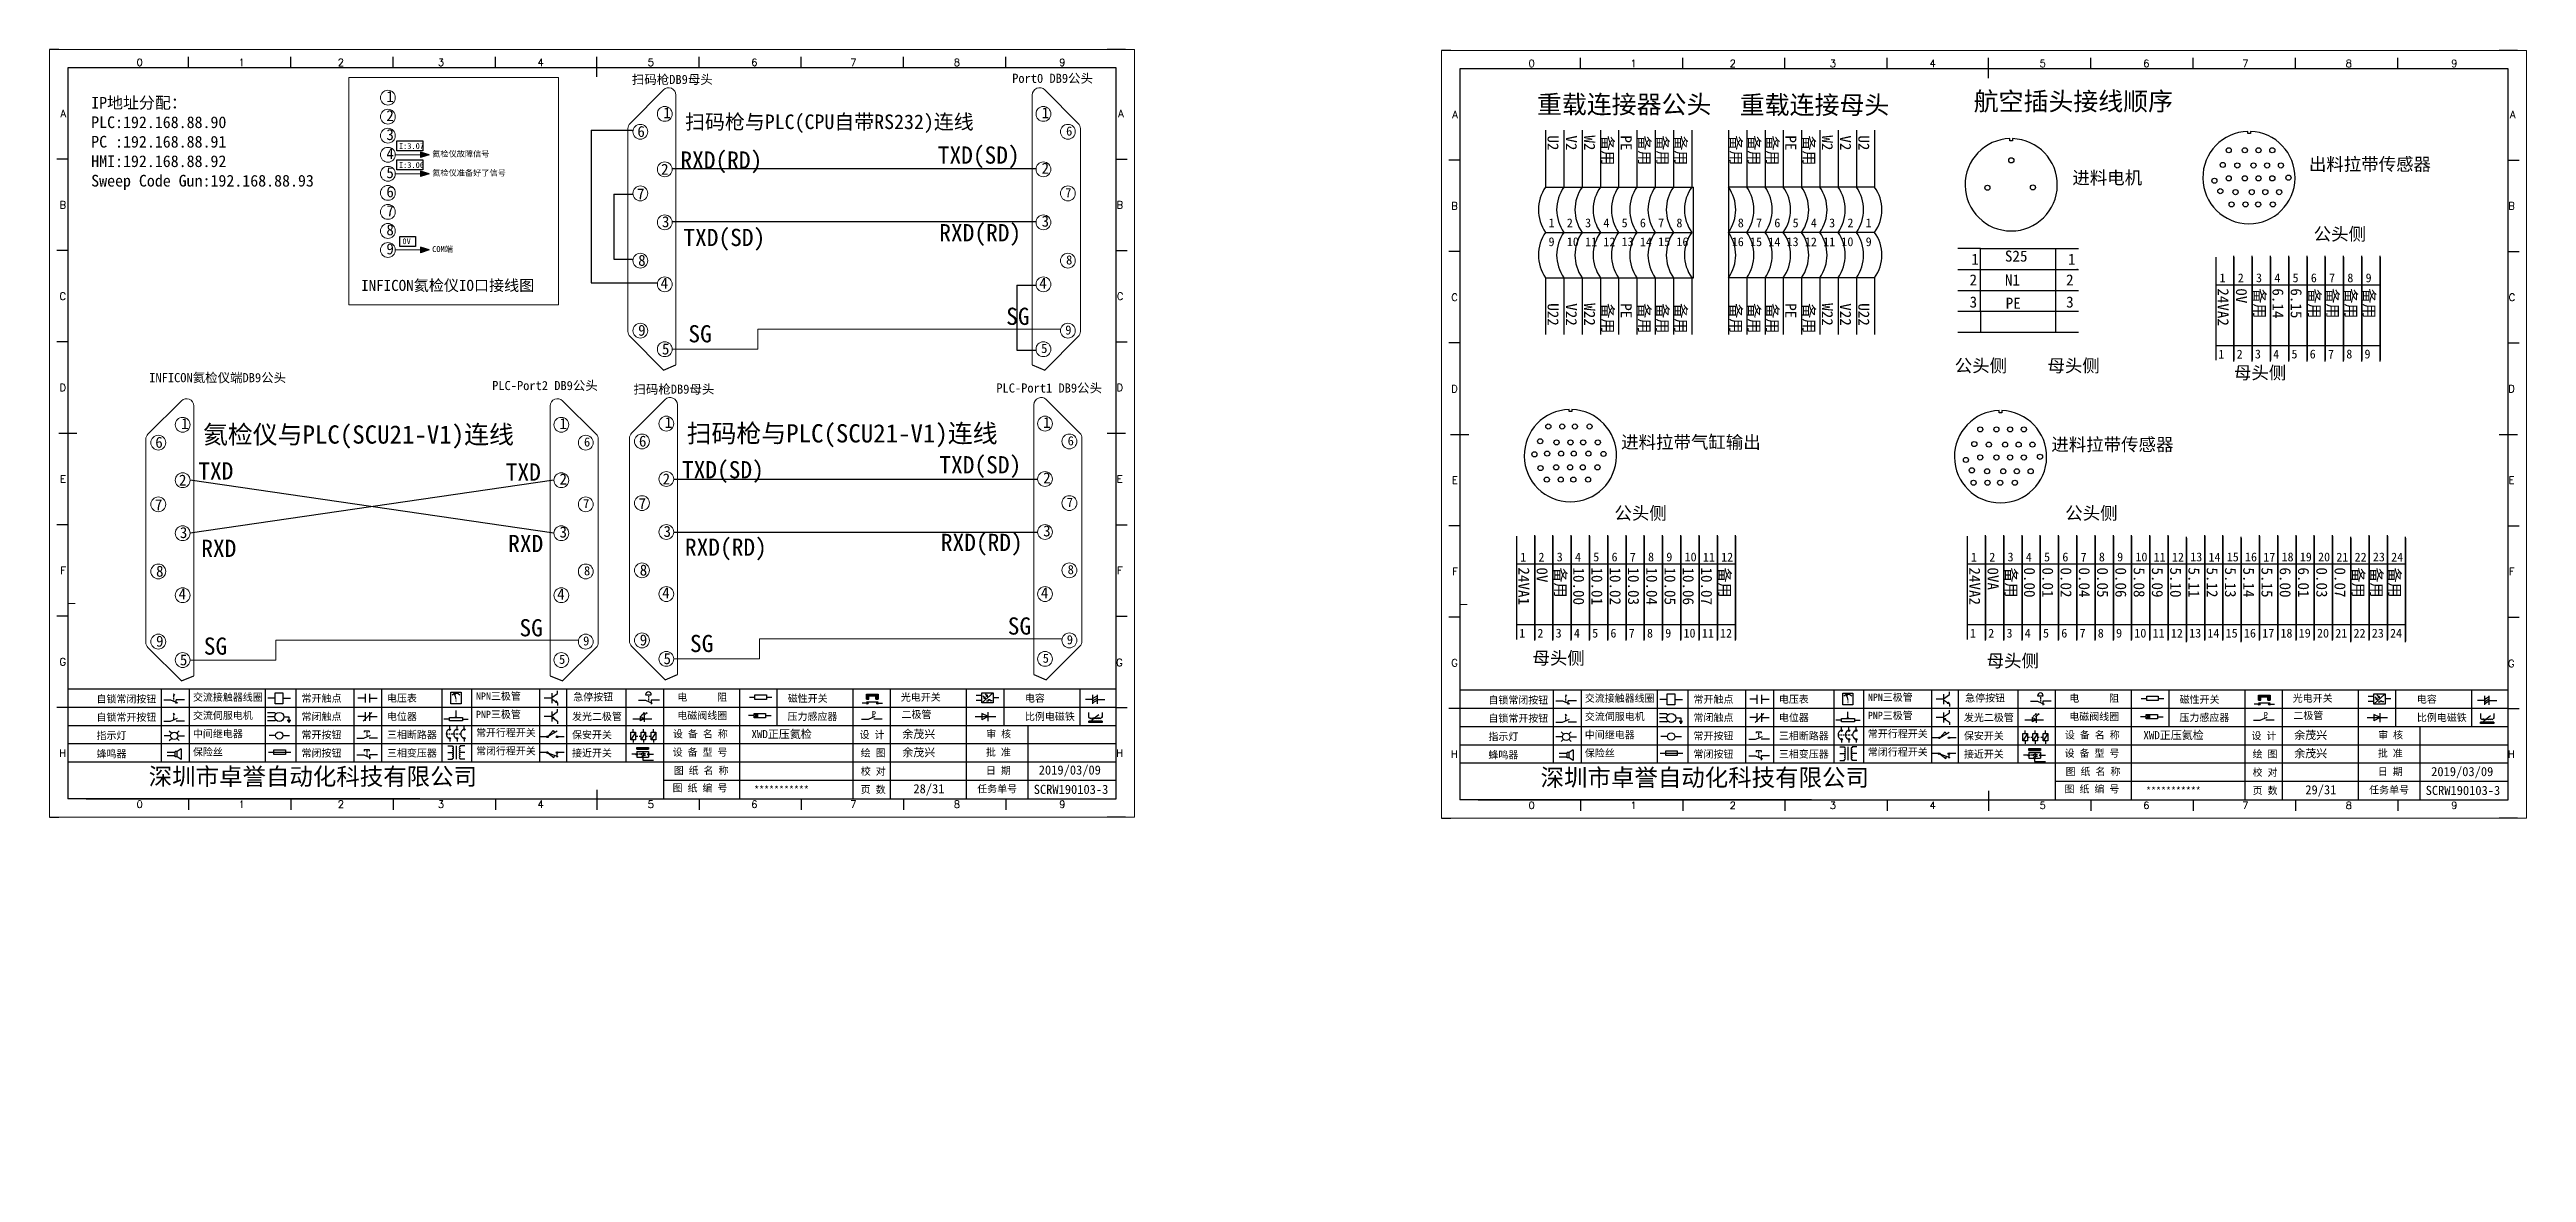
# Model space of a CAD drawing. Header units: millimetres. Extents: x -300 to 54435, y -106 to 60527.
# Drawn here: x 79 to 757, y 233 to 540 of the extents above; entities that cross this region are included whole.
import ezdxf
from ezdxf.enums import TextEntityAlignment as Align

# ---------------------------------------------------------------- set-up
doc = ezdxf.new("R2010")
doc.units = ezdxf.units.MM
doc.layers.add('AE_BOR', color=1, linetype='Continuous')
doc.layers.add('DESC', color=1, linetype='Continuous')
doc.styles.get("Standard").update_dxf_attribs({"font": ''})
doc.styles.add('Standard_0.8', font='', dxfattribs={"width": 0.8})
doc.styles.add('WD', font='romans.shx', dxfattribs={"width": 0.8, "bigfont": 'gbcbig.shx'})
doc.styles.add('样式 2', font='')
doc.styles.add('汉字', font='')
doc.styles.get('Standard').set_extended_font_data('SimSun')
doc.styles.get('Standard_0.8').set_extended_font_data('FangSong_GB2312')
doc.styles.get('样式 2').set_extended_font_data('NSimSun')
doc.styles.get('汉字').set_extended_font_data('新宋体')

msp = doc.modelspace()

# ---------------------------------------------------------------- texts
for s, p in [('28/31', (315.876, 336.647)), ('29/31', (696.876, 336.36))]:
    msp.add_text(s, height=2.5).set_placement(p)
at = {"lineweight": 0, "attachment_point": 1}
for s, insert, char_height, width in [('扫码枪DB9母头', (238.801, 533.211), 2.5, 29.87541), ('Port0 DB9公头', (342.905, 533.527), 2.5, 35.52563), ('航空插头接线顺序', (606.1, 528.48), 5, 89.54305), ('扫码枪与PLC({\\fSimSun|b0|i0|c134|p2;CPU自带RS232})连线', (253.355, 522.372), 4, 89.54305), ('重载连接器公头', (486.551, 527.643), 5, 89.54305), ('重载连接母头', (542.075, 527.489), 5, 89.54305), ('出料拉带传感器', (697.861, 510.524), 3.5, 51.68147), ('进料电机 ', (633.109, 506.815), 3.5, 22.79157), ('公头侧', (699.167, 491.425), 3.5, 34.24911), ('公头侧', (600.917, 455.411), 3.5, 15.28248), ('母头侧', (626.287, 455.411), 3.5, 15.28248), ('INFICON氦检仪端DB9公头', (106.686, 451.617), 2.5, 39.84467), ('PLC-{\\fSimSun|b0|i0|c134|p2;Port2 }DB9公头', (200.554, 449.459), 2.5, 35.52563), ('扫码枪DB9母头', (239.229, 448.472), 2.5, 29.87541), ('PLC-Port1 DB9公头', (338.565, 448.789), 2.5, 35.52563), ('母头侧', (677.344, 453.475), 3.5, 26.49922), ('{\\fSimSun|b0|i0|c134|p2;氦检仪与PLC(SCU21-V1)连线}', (121.391, 437.314), 5, 89.54305), ('扫码枪与PLC(SCU21-V1)连线', (253.782, 437.634), 5, 89.54305), ('进料拉带气缸输出', (509.602, 434.472), 3.5, 66.27598), ('进料拉带传感器', (627.35, 433.839), 3.5, 55.88917), ('公头侧', (507.756, 415.053), 3.5, 26.37916), ('公头侧', (631.158, 415.053), 3.5, 19.22853), ('母头侧', (485.321, 375.393), 3.5, 28.36544), ('母头侧', (609.64, 374.658), 3.5, 15.80971)]:
    msp.add_mtext(s, dxfattribs=dict(at, insert=insert, char_height=char_height, width=width))
at = {"color": 3, "lineweight": 211, "insert": (90.81, 527.188), "char_height": 3.2, "width": 87.14455, "attachment_point": 1}
msp.add_mtext('{\\C256;IP地址分配：\\PPLC:192.168.88.90\\PPC :192.168.88.91\\PHMI:192.168.88.92\\PSweep Code Gun:192.168.88.93}', dxfattribs=at)
at = {"width": 5.55827, "attachment_point": 1}
for s, insert, char_height in [('{2}', (171.613, 523.577), 3), ('{\\fSimSun|b0|i0|c134|p2;1}', (171.613, 528.787), 3), ('{\\fSimSun|b0|i0|c134|p2;1}', (247.408, 524.34), 3), ('{\\fSimSun|b0|i0|c134|p2;1}', (350.961, 524.34), 3), ('{\\fSimSun|b0|i0|c134|p2;6}', (240.321, 519.239), 3), ('{\\fSimSun|b0|i0|c134|p2;6}', (357.667, 519.086), 2.5), ('{\\fSimSun|b0|i0|c134|p2;2}', (246.803, 508.89), 3), ('{\\fSimSun|b0|i0|c134|p2;2}', (350.961, 509.172), 3), ('{\\fSimSun|b0|i0|c134|p2;7}', (240.214, 502.145), 3), ('{\\fSimSun|b0|i0|c134|p2;7}', (357.429, 502.219), 2.5), ('{\\fSimSun|b0|i0|c134|p2;3}', (247.049, 494.532), 3), ('{\\fSimSun|b0|i0|c134|p2;3}', (350.961, 494.672), 3), ('{\\fSimSun|b0|i0|c134|p2;8}', (240.531, 483.961), 3), ('{\\fSimSun|b0|i0|c134|p2;8}', (357.667, 483.835), 2.5), ('{\\fSimSun|b0|i0|c134|p2;4}', (246.69, 477.743), 3), ('{\\fSimSun|b0|i0|c134|p2;4}', (350.327, 477.697), 3), ('{\\fSimSun|b0|i0|c134|p2;9}', (240.529, 464.823), 3), ('{\\fSimSun|b0|i0|c134|p2;9}', (357.429, 464.654), 2.5), ('{\\fSimSun|b0|i0|c134|p2;5}', (247.049, 459.718), 3), ('{\\fSimSun|b0|i0|c134|p2;5}', (350.841, 459.6), 2.5), ('{\\fSimSun|b0|i0|c134|p2;6}', (108.356, 434.18), 3), ('{\\fSimSun|b0|i0|c134|p2;1}', (115.444, 439.281), 3), ('{\\fSimSun|b0|i0|c134|p2;1}', (218.996, 439.281), 3), ('{\\fSimSun|b0|i0|c134|p2;6}', (225.703, 434.027), 2.5), ('{\\fSimSun|b0|i0|c134|p2;6}', (240.748, 434.5), 3), ('{\\fSimSun|b0|i0|c134|p2;1}', (247.835, 439.601), 3), ('{\\fSimSun|b0|i0|c134|p2;1}', (351.388, 439.601), 3), ('{\\fSimSun|b0|i0|c134|p2;6}', (358.095, 434.347), 2.5), ('{\\fSimSun|b0|i0|c134|p2;2}', (114.839, 423.831), 3), ('{\\fSimSun|b0|i0|c134|p2;2}', (218.996, 424.114), 3), ('{\\fSimSun|b0|i0|c134|p2;2}', (247.23, 424.151), 3), ('{\\fSimSun|b0|i0|c134|p2;2}', (351.388, 424.434), 3), ('{\\fSimSun|b0|i0|c134|p2;7}', (108.249, 417.087), 3), ('{\\fSimSun|b0|i0|c134|p2;7}', (225.465, 417.161), 2.5), ('{\\fSimSun|b0|i0|c134|p2;7}', (240.641, 417.407), 3), ('{\\fSimSun|b0|i0|c134|p2;7}', (357.857, 417.481), 2.5), ('{\\fSimSun|b0|i0|c134|p2;3}', (115.085, 409.474), 3), ('{\\fSimSun|b0|i0|c134|p2;3}', (218.996, 409.613), 3), ('{\\fSimSun|b0|i0|c134|p2;3}', (247.476, 409.794), 3), ('{\\fSimSun|b0|i0|c134|p2;3}', (351.388, 409.933), 3), ('{\\fSimSun|b0|i0|c134|p2;8}', (108.567, 398.902), 3), ('{\\fSimSun|b0|i0|c134|p2;8}', (225.703, 398.776), 2.5), ('{\\fSimSun|b0|i0|c134|p2;8}', (240.959, 399.222), 3), ('{\\fSimSun|b0|i0|c134|p2;8}', (358.095, 399.096), 2.5), ('{\\fSimSun|b0|i0|c134|p2;4}', (114.726, 392.684), 3), ('{\\fSimSun|b0|i0|c134|p2;4}', (218.362, 392.639), 3), ('{\\fSimSun|b0|i0|c134|p2;4}', (247.117, 393.004), 3), ('{\\fSimSun|b0|i0|c134|p2;4}', (350.754, 392.959), 3), ('{\\fSimSun|b0|i0|c134|p2;9}', (108.565, 379.765), 3), ('{\\fSimSun|b0|i0|c134|p2;9}', (240.957, 380.085), 3), ('{\\fSimSun|b0|i0|c134|p2;9}', (357.857, 379.916), 2.5), ('{\\fSimSun|b0|i0|c134|p2;5}', (115.085, 374.66), 3), ('{\\fSimSun|b0|i0|c134|p2;5}', (218.877, 374.541), 2.5), ('{\\fSimSun|b0|i0|c134|p2;9}', (225.465, 379.596), 2.5), ('{\\fSimSun|b0|i0|c134|p2;5}', (247.476, 374.98), 3), ('{\\fSimSun|b0|i0|c134|p2;5}', (351.268, 374.861), 2.5)]:
    msp.add_mtext(s, dxfattribs=dict(at, insert=insert, char_height=char_height))
at = {"color": 7}
for s, insert, char_height, width, attachment_point in [('{3}', (171.613, 518.366), 3, 5.55827, 1), ('{4}', (171.613, 513.156), 3, 5.55827, 1), ('{5}', (171.613, 507.945), 3, 5.55827, 1), ('{6}', (171.613, 502.735), 3, 5.55827, 1), ('{7}', (171.613, 497.524), 3, 5.55827, 1), ('{8}', (171.613, 492.314), 3, 5.55827, 1), ('9 ', (489.729, 486.308), 2.4192, 47.92444, 7), ('1 ', (489.729, 493.92), 2.4192, 47.92444, 1), ('2 ', (494.729, 493.92), 2.4192, 47.92444, 1), ('10 ', (494.729, 486.308), 2.4192, 47.92444, 7), ('3', (499.729, 493.92), 2.419, 47.92444, 1), ('11 ', (499.729, 486.308), 2.4192, 47.92444, 7), ('4 ', (504.729, 493.92), 2.4192, 47.92444, 1), ('12 ', (504.729, 486.308), 2.4192, 47.92444, 7), ('5 ', (509.729, 493.92), 2.4192, 47.92444, 1), ('13 ', (509.729, 486.308), 2.4192, 47.92444, 7), ('6 ', (514.729, 493.92), 2.4192, 47.92444, 1), ('14 ', (514.729, 486.308), 2.4192, 47.92444, 7), ('7 ', (519.729, 493.92), 2.4192, 47.92444, 1), ('15 ', (519.729, 486.308), 2.4192, 47.92444, 7), ('8 ', (524.729, 493.92), 2.4192, 47.92444, 1), ('16 ', (524.729, 486.308), 2.4192, 47.92444, 7), ('16 ', (543.177, 486.308), 2.4192, 47.92444, 9), ('8 ', (543.177, 493.92), 2.4192, 47.92444, 3), ('15 ', (548.177, 486.308), 2.4192, 47.92444, 9), ('7 ', (548.177, 493.92), 2.4192, 47.92444, 3), ('14 ', (553.177, 486.308), 2.4192, 47.92444, 9), ('6 ', (553.177, 493.92), 2.4192, 47.92444, 3), ('13 ', (558.177, 486.308), 2.4192, 47.92444, 9), ('5 ', (558.177, 493.92), 2.4192, 47.92444, 3), ('12 ', (563.177, 486.308), 2.4192, 47.92444, 9), ('4 ', (563.177, 493.92), 2.4192, 47.92444, 3), ('11 ', (568.177, 486.308), 2.4192, 47.92444, 9), ('3', (568.177, 493.92), 2.419, 47.92444, 3), ('10 ', (573.177, 486.308), 2.4192, 47.92444, 9), ('2 ', (573.177, 493.92), 2.4192, 47.92444, 3), ('9 ', (578.177, 486.308), 2.4192, 47.92444, 9), ('1 ', (578.177, 493.92), 2.4192, 47.92444, 3), ('{9}', (171.613, 487.104), 3, 5.55827, 1), ('1', (605.46, 484.277), 3.024, 4.58955, 1), ('S25', (614.649, 485.134), 3.024, 33.67107, 1), ('1', (631.886, 484.277), 3.024, 4.58955, 1), ('{\\fSimSun|b0|i0|c134|p2;\\C256;INFICON}氦检仪IO口接线图', (164.695, 477.117), 3.024, 50.10925, 1), ('2', (604.962, 478.62), 3.024, 4.75765, 1), ('N1', (614.649, 478.598), 3.024, 33.67107, 1), ('2', (631.388, 478.62), 3.024, 4.75765, 1), ('1 ', (673.376, 476.432), 2.4192, 47.92444, 7), ('2 ', (678.376, 476.432), 2.4192, 47.92444, 7), ('3', (683.376, 476.432), 2.419, 47.92444, 7), ('4 ', (688.376, 476.432), 2.4192, 47.92444, 7), ('5 ', (693.376, 476.432), 2.4192, 47.92444, 7), ('6 ', (698.376, 476.432), 2.4192, 47.92444, 7), ('7 ', (703.376, 476.432), 2.4192, 47.92444, 7), ('8 ', (708.376, 476.432), 2.4192, 47.92444, 7), ('9 ', (713.376, 476.432), 2.4192, 47.92444, 7), ('3', (604.985, 472.568), 3.024, 3.58094, 1), ('PE', (614.864, 472.247), 3.024, 33.67107, 1), ('3', (631.412, 472.568), 3.024, 3.58094, 1), ('1 ', (673.079, 455.587), 2.4192, 47.92444, 7), ('2 ', (678.079, 455.587), 2.4192, 47.92444, 7), ('3', (683.079, 455.587), 2.419, 47.92444, 7), ('4 ', (688.079, 455.587), 2.4192, 47.92444, 7), ('5 ', (693.079, 455.587), 2.4192, 47.92444, 7), ('6 ', (698.079, 455.587), 2.4192, 47.92444, 7), ('7 ', (703.079, 455.587), 2.4192, 47.92444, 7), ('8 ', (708.079, 455.587), 2.4192, 47.92444, 7), ('9 ', (713.079, 455.587), 2.4192, 47.92444, 7), ('1 ', (481.965, 400.06), 2.4192, 47.92444, 7), ('2 ', (486.965, 400.06), 2.4192, 47.92444, 7), ('3', (491.965, 400.06), 2.419, 47.92444, 7), ('4 ', (496.965, 400.06), 2.4192, 47.92444, 7), ('5 ', (501.965, 400.06), 2.4192, 47.92444, 7), ('6 ', (506.965, 400.06), 2.4192, 47.92444, 7), ('7 ', (511.965, 400.06), 2.4192, 47.92444, 7), ('8 ', (516.965, 400.06), 2.4192, 47.92444, 7), ('9 ', (521.965, 400.06), 2.4192, 47.92444, 7), ('10', (526.965, 400.06), 2.4192, 47.92444, 7), ('11 ', (531.965, 400.06), 2.4192, 47.92444, 7), ('12 ', (536.965, 400.06), 2.4192, 47.92444, 7), ('1 ', (605.367, 400.06), 2.4192, 47.92444, 7), ('2 ', (610.367, 400.06), 2.4192, 47.92444, 7), ('3', (615.367, 400.06), 2.419, 47.92444, 7), ('4 ', (620.367, 400.06), 2.4192, 47.92444, 7), ('5 ', (625.367, 400.06), 2.4192, 47.92444, 7), ('6 ', (630.367, 400.06), 2.4192, 47.92444, 7), ('7 ', (635.367, 400.06), 2.4192, 47.92444, 7), ('8 ', (640.367, 400.06), 2.4192, 47.92444, 7), ('9 ', (645.367, 400.06), 2.4192, 47.92444, 7), ('10 ', (650.367, 400.06), 2.4192, 47.92444, 7), ('11 ', (655.367, 400.06), 2.4192, 47.92444, 7), ('12 ', (660.367, 400.06), 2.4192, 47.92444, 7), ('13 ', (665.367, 400.06), 2.4192, 47.92444, 7), ('14 ', (670.367, 400.06), 2.4192, 47.92444, 7), ('15 ', (675.367, 400.06), 2.4192, 47.92444, 7), ('16', (680.367, 400.06), 2.4192, 47.92444, 7), ('17 ', (685.367, 400.06), 2.4192, 47.92444, 7), ('18', (690.367, 400.06), 2.4192, 47.92444, 7), ('19 ', (695.367, 400.06), 2.4192, 47.92444, 7), ('20 ', (700.367, 400.06), 2.4192, 47.92444, 7), ('21 ', (705.367, 400.06), 2.4192, 47.92444, 7), ('22', (710.367, 400.06), 2.4192, 47.92444, 7), ('23 ', (715.367, 400.06), 2.4192, 47.92444, 7), ('24 ', (720.367, 400.06), 2.4192, 47.92444, 7), ('1 ', (481.667, 379.215), 2.4192, 47.92444, 7), ('2 ', (486.667, 379.215), 2.4192, 47.92444, 7), ('3', (491.667, 379.215), 2.419, 47.92444, 7), ('4 ', (496.667, 379.215), 2.4192, 47.92444, 7), ('5 ', (501.667, 379.215), 2.4192, 47.92444, 7), ('6 ', (506.667, 379.215), 2.4192, 47.92444, 7), ('7 ', (511.667, 379.215), 2.4192, 47.92444, 7), ('8 ', (516.667, 379.215), 2.4192, 47.92444, 7), ('9 ', (521.667, 379.215), 2.4192, 47.92444, 7), ('10', (526.667, 379.215), 2.4192, 47.92444, 7), ('11 ', (531.667, 379.215), 2.4192, 47.92444, 7), ('12 ', (536.667, 379.215), 2.4192, 47.92444, 7), ('1 ', (605.069, 379.215), 2.4192, 47.92444, 7), ('2 ', (610.069, 379.215), 2.4192, 47.92444, 7), ('3', (615.069, 379.215), 2.419, 47.92444, 7), ('4 ', (620.069, 379.215), 2.4192, 47.92444, 7), ('5 ', (625.069, 379.215), 2.4192, 47.92444, 7), ('6 ', (630.069, 379.215), 2.4192, 47.92444, 7), ('7 ', (635.069, 379.215), 2.4192, 47.92444, 7), ('8 ', (640.069, 379.215), 2.4192, 47.92444, 7), ('9 ', (645.069, 379.215), 2.4192, 47.92444, 7), ('10 ', (650.069, 379.215), 2.4192, 47.92444, 7), ('11 ', (655.069, 379.215), 2.4192, 47.92444, 7), ('12 ', (660.069, 379.215), 2.4192, 47.92444, 7), ('13 ', (665.069, 379.215), 2.4192, 47.92444, 7), ('14 ', (670.069, 379.215), 2.4192, 47.92444, 7), ('15 ', (675.069, 379.215), 2.4192, 47.92444, 7), ('16', (680.069, 379.215), 2.4192, 47.92444, 7), ('17 ', (685.069, 379.215), 2.4192, 47.92444, 7), ('18 ', (690.069, 379.215), 2.4192, 47.92444, 7), ('19 ', (695.069, 379.215), 2.4192, 47.92444, 7), ('20 ', (700.069, 379.215), 2.4192, 47.92444, 7), ('21 ', (705.069, 379.215), 2.4192, 47.92444, 7), ('22 ', (710.069, 379.215), 2.4192, 47.92444, 7), ('23 ', (715.069, 379.215), 2.4192, 47.92444, 7), ('24 ', (720.069, 379.215), 2.4192, 47.92444, 7), ('{\\fKaiTi_GB2312|b0|i0|c134|p49;XWD\\fNSimSun|b0|i0|c134|p49;正}压氦检', (271.555, 353.934), 2.2, 26.57668, 1), ('余茂兴', (312.841, 353.934), 2.2, 15.31746, 1), ('{\\fKaiTi_GB2312|b0|i0|c134|p49;XWD\\fNSimSun|b0|i0|c134|p49;正}压氦检', (652.556, 353.647), 2.2, 26.57668, 1), ('余茂兴', (693.842, 353.647), 2.2, 15.31746, 1), ('余茂兴', (312.841, 348.934), 2.2, 15.31746, 1), ('余茂兴', (693.842, 348.647), 2.2, 15.31746, 1)]:
    msp.add_mtext(s, dxfattribs=dict(at, insert=insert, char_height=char_height, width=width, attachment_point=attachment_point))
at = {"color": 7, "attachment_point": 1, "rotation": 270}
for s, insert, char_height, width in [('U2', (492.493, 516.655), 3.024, 7.22783), ('V2', (497.493, 516.655), 3.024, 9.30901), ('W2', (502.493, 516.655), 3.024, 10.77808), ('备用', (507.493, 516.655), 3.024, 10.77808), ('PE', (512.493, 516.655), 3.024, 10.77808), ('备用', (517.493, 516.655), 3, 10.77808), ('备用', (522.493, 516.655), 3, 10.77808), ('备用', (527.493, 516.655), 3, 10.77808), ('备用', (542.559, 516.655), 3, 10.77808), ('备用', (547.559, 516.655), 3, 10.77808), ('备用', (552.559, 516.655), 3, 10.77808), ('PE', (557.559, 516.655), 3.024, 10.77808), ('备用', (562.559, 516.655), 3.024, 10.77808), ('W2', (567.559, 516.655), 3.024, 10.77808), ('V2', (572.559, 516.655), 3.024, 9.30901), ('U2', (577.559, 516.655), 3.024, 7.22783), ('24VA2', (675.917, 474.808), 3.024, 11.59972), ('备用', (685.917, 474.808), 3.024, 11.30014), ('备用', (700.917, 474.808), 3.024, 15.37834), ('备用', (705.917, 474.808), 3.024, 15.37834), ('备用', (710.917, 474.808), 3.024, 11.30014), ('备用', (715.917, 474.808), 3.024, 11.30014), ('U22', (492.493, 470.723), 3.024, 7.22783), ('V22', (497.493, 470.723), 3.024, 7.22783), ('W22', (502.493, 470.723), 3.024, 7.22783), ('备用', (507.493, 470.723), 3.024, 8.66017), ('PE', (512.493, 470.723), 3.024, 7.22783), ('备用', (517.493, 470.723), 3.024, 8.66017), ('备用', (522.493, 470.723), 3.024, 8.66017), ('备用', (527.493, 470.723), 3.024, 8.66017), ('备用', (542.559, 470.723), 3.024, 8.66017), ('备用', (547.559, 470.723), 3.024, 8.66017), ('备用', (552.559, 470.723), 3.024, 8.66017), ('PE', (557.559, 470.723), 3.024, 7.22783), ('备用', (562.559, 470.723), 3.024, 8.66017), ('W22', (567.559, 470.723), 3.024, 7.22783), ('V22', (572.559, 470.723), 3.024, 7.22783), ('U22', (577.559, 470.723), 3.024, 7.22783), ('0V', (680.917, 474.808), 3.024, 7.42088), ('6.14', (690.917, 474.808), 3.024, 15.37834), ('6.15', (695.917, 474.808), 3.024, 15.37834), ('24VA1', (484.505, 398.436), 3.024, 12.46445), ('0V', (489.505, 398.436), 3.024, 12.46445), ('备用', (494.505, 398.436), 3.024, 11.30014), ('10.00', (499.505, 398.436), 3.024, 12.46445), ('10.01', (504.505, 398.436), 3.024, 12.46445), ('10.02', (509.505, 398.436), 3.024, 12.46445), ('10.03', (514.505, 398.436), 3.024, 12.46445), ('10.04', (519.505, 398.436), 3.024, 12.46445), ('10.05', (524.505, 398.436), 3.024, 12.46445), ('10.06', (529.505, 398.436), 3.024, 12.46445), ('10.07', (534.505, 398.436), 3.024, 12.46445), ('备用', (539.505, 398.436), 3.024, 11.30014), ('24VA2', (607.907, 398.436), 3.024, 11.59972), ('0VA', (612.907, 398.436), 3.024, 7.42088), ('备用', (617.907, 398.436), 3.024, 11.30014), ('0.00', (622.907, 398.436), 3.024, 11.30014), ('0.01', (627.907, 398.436), 3.024, 11.30014), ('0.02', (632.907, 398.436), 3.024, 11.30014), ('0.04', (637.907, 398.436), 3.024, 11.30014), ('0.05', (642.907, 398.436), 3.024, 11.30014), ('0.06', (647.907, 398.436), 3.024, 11.30014), ('5.08', (652.907, 398.436), 3.024, 15.37834), ('5.09', (657.907, 398.436), 3.024, 15.37834), ('5.10', (662.907, 398.436), 3.024, 15.37834), ('5.11', (667.907, 398.436), 3.024, 15.37834), ('5.12', (672.907, 398.436), 3.024, 15.37834), ('5.13', (677.907, 398.436), 3.024, 15.37834), ('5.14', (682.907, 398.436), 3.024, 15.37834), ('5.15', (687.907, 398.436), 3.024, 15.37834), ('6.00', (692.907, 398.436), 3.024, 15.37834), ('6.01', (697.907, 398.436), 3.024, 15.37834), ('0.03', (702.907, 398.436), 3.024, 11.30014), ('0.07', (707.907, 398.436), 3.024, 11.30014), ('备用', (712.907, 398.436), 3.024, 11.30014), ('备用', (717.907, 398.436), 3.024, 11.30014), ('备用', (722.907, 398.436), 3.024, 11.30014)]:
    msp.add_mtext(s, dxfattribs=dict(at, insert=insert, char_height=char_height, width=width))
at = {"color": 7, "char_height": 1.6, "attachment_point": 1, "style": '样式 2'}
for s, insert, width in [('I:3.07', (175.047, 514.56), 9.21983), ('I:3.06', (175.047, 509.35), 9.21983), ('氦检仪故障信号', (184.152, 512.403), 15.91857), ('氦检仪准备好了信号', (184.152, 507.193), 20.68365), ('0V', (175.999, 488.507), 3.36071), ('COM端', (184.152, 486.351), 15.91857)]:
    msp.add_mtext(s, dxfattribs=dict(at, insert=insert, width=width))
at = {"color": 0, "lineweight": -2, "char_height": 4.7064, "width": 12.1004, "attachment_point": 1}
for s, insert in [('RXD(RD)', (252.087, 512.264)), ('TXD(SD)', (322.544, 513.624)), ('TXD(SD)', (252.903, 491.081)), ('RXD(RD)', (322.949, 492.377)), ('SG', (341.269, 469.506)), ('SG', (254.275, 464.73)), ('TXD', (120.123, 427.205)), ('TXD(SD)', (252.514, 427.525)), ('TXD(SD)', (322.972, 428.885)), ('TXD', (204.29, 426.88)), ('RXD', (204.943, 407.326)), ('RXD(RD)', (253.33, 406.343)), ('RXD(RD)', (323.377, 407.639)), ('RXD', (120.938, 406.023)), ('SG', (208.03, 384.288)), ('SG', (254.702, 379.991)), ('SG', (341.696, 384.768)), ('SG', (121.632, 379.277))]:
    msp.add_mtext(s, dxfattribs=dict(at, insert=insert))
at = {"color": 7, "char_height": 2, "attachment_point": 1, "style": '汉字'}
for s, insert in [('{\\fKaiTi_GB2312|b0|i0|c134|p49;自锁常闭按钮}', (92.268, 363.45)), ('{\\fKaiTi_GB2312|b0|i0|c134|p49;交流接触器线圈}', (118.662, 363.944)), ('{\\fKaiTi_GB2312|b0|i0|c134|p49;常开触点}', (148.415, 363.657)), ('{\\fKaiTi_GB2312|b0|i0|c134|p49;电压表}', (171.775, 363.666)), ('{\\fKaiTi_GB2312|b0|i0|c134|p49;NPN三极管}', (196.141, 364.227)), ('{\\fKaiTi_GB2312|b0|i0|c134|p49;PNP三极管}', (196.141, 359.227)), ('{\\fKaiTi_GB2312|b0|i0|c134|p49;急停按钮}', (222.763, 364.015)), ('{\\fKaiTi_GB2312|b0|i0|c134|p49;电      阻}', (251.27, 363.942)), ('{\\fKaiTi_GB2312|b0|i0|c134|p49;磁性开关}', (281.48, 363.606)), ('{\\fKaiTi_GB2312|b0|i0|c134|p49;光电开关}', (312.431, 363.944)), ('{\\fKaiTi_GB2312|b0|i0|c134|p49;二极管}', (312.613, 359.227)), ('{\\fKaiTi_GB2312|b0|i0|c134|p49;电容}', (346.407, 363.656)), ('{\\fKaiTi_GB2312|b0|i0|c134|p49;自锁常闭按钮}', (473.268, 363.163)), ('{\\fKaiTi_GB2312|b0|i0|c134|p49;交流接触器线圈}', (499.662, 363.657)), ('{\\fKaiTi_GB2312|b0|i0|c134|p49;常开触点}', (529.416, 363.37)), ('{\\fKaiTi_GB2312|b0|i0|c134|p49;电压表}', (552.776, 363.379)), ('{\\fKaiTi_GB2312|b0|i0|c134|p49;NPN三极管}', (577.142, 363.94)), ('{\\fKaiTi_GB2312|b0|i0|c134|p49;急停按钮}', (603.764, 363.728)), ('{\\fKaiTi_GB2312|b0|i0|c134|p49;电      阻}', (632.27, 363.655)), ('{\\fKaiTi_GB2312|b0|i0|c134|p49;磁性开关}', (662.481, 363.319)), ('{\\fKaiTi_GB2312|b0|i0|c134|p49;光电开关}', (693.431, 363.657)), ('{\\fKaiTi_GB2312|b0|i0|c134|p49;电容}', (727.407, 363.369)), ('{\\fKaiTi_GB2312|b0|i0|c134|p49;指示灯}', (92.268, 353.45)), ('{\\fKaiTi_GB2312|b0|i0|c134|p49;自锁常开按钮}', (92.268, 358.45)), ('{\\fKaiTi_GB2312|b0|i0|c134|p49;交流伺服电机}', (118.662, 358.944)), ('{\\fKaiTi_GB2312|b0|i0|c134|p49;中间继电器}', (118.662, 353.944)), ('{\\fKaiTi_GB2312|b0|i0|c134|p49;常闭触点}', (148.415, 358.657)), ('{\\fKaiTi_GB2312|b0|i0|c134|p49;常开按钮}', (148.415, 353.657)), ('{\\fKaiTi_GB2312|b0|i0|c134|p49;三相断路器}', (171.775, 353.666)), ('{\\fKaiTi_GB2312|b0|i0|c134|p49;电位器}', (171.775, 358.666)), ('{\\fKaiTi_GB2312|b0|i0|c134|p49;常开行程开关}', (196.141, 354.227)), ('{\\fKaiTi_GB2312|b0|i0|c134|p49;保安开关}', (222.43, 353.656)), ('{\\fKaiTi_GB2312|b0|i0|c134|p49;发光二极管}', (222.43, 358.656)), ('{\\fKaiTi_GB2312|b0|i0|c134|p0;设 备 名 称}', (250.062, 353.891)), ('{\\fKaiTi_GB2312|b0|i0|c134|p49;电磁阀线圈}', (251.27, 358.942)), ('{\\fKaiTi_GB2312|b0|i0|c134|p49;压力感应器}', (281.427, 358.666)), ('{\\fKaiTi_GB2312|b0|i0|c134|p0;设 计}', (301.129, 353.675)), ('{\\fKaiTi_GB2312|b0|i0|c134|p0;审 核}', (335.797, 353.884)), ('{\\fKaiTi_GB2312|b0|i0|c134|p49;比例电磁铁}', (346.407, 358.656)), ('{\\fKaiTi_GB2312|b0|i0|c134|p49;指示灯}', (473.268, 353.163)), ('{\\fKaiTi_GB2312|b0|i0|c134|p49;自锁常开按钮}', (473.268, 358.163)), ('{\\fKaiTi_GB2312|b0|i0|c134|p49;交流伺服电机}', (499.662, 358.657)), ('{\\fKaiTi_GB2312|b0|i0|c134|p49;中间继电器}', (499.662, 353.657)), ('{\\fKaiTi_GB2312|b0|i0|c134|p49;常闭触点}', (529.416, 358.37)), ('{\\fKaiTi_GB2312|b0|i0|c134|p49;常开按钮}', (529.416, 353.37)), ('{\\fKaiTi_GB2312|b0|i0|c134|p49;三相断路器}', (552.776, 353.379)), ('{\\fKaiTi_GB2312|b0|i0|c134|p49;电位器}', (552.776, 358.379)), ('{\\fKaiTi_GB2312|b0|i0|c134|p49;PNP三极管}', (577.142, 358.94)), ('{\\fKaiTi_GB2312|b0|i0|c134|p49;常开行程开关}', (577.142, 353.94)), ('{\\fKaiTi_GB2312|b0|i0|c134|p49;保安开关}', (603.431, 353.369)), ('{\\fKaiTi_GB2312|b0|i0|c134|p49;发光二极管}', (603.431, 358.369)), ('{\\fKaiTi_GB2312|b0|i0|c134|p0;设 备 名 称}', (631.063, 353.604)), ('{\\fKaiTi_GB2312|b0|i0|c134|p49;电磁阀线圈}', (632.27, 358.655)), ('{\\fKaiTi_GB2312|b0|i0|c134|p49;压力感应器}', (662.428, 358.379)), ('{\\fKaiTi_GB2312|b0|i0|c134|p0;设 计}', (682.13, 353.388)), ('{\\fKaiTi_GB2312|b0|i0|c134|p49;二极管}', (693.613, 358.94)), ('{\\fKaiTi_GB2312|b0|i0|c134|p0;审 核}', (716.798, 353.597)), ('{\\fKaiTi_GB2312|b0|i0|c134|p49;比例电磁铁}', (727.407, 358.369)), ('{\\fKaiTi_GB2312|b0|i0|c134|p49;蜂鸣器}', (92.268, 348.45)), ('{\\fKaiTi_GB2312|b0|i0|c134|p49;保险丝}', (118.662, 348.944)), ('{\\fKaiTi_GB2312|b0|i0|c134|p49;常闭按钮}', (148.415, 348.657)), ('{\\fKaiTi_GB2312|b0|i0|c134|p49;三相变压器}', (171.775, 348.666)), ('{\\fKaiTi_GB2312|b0|i0|c134|p49;常闭行程开关}', (196.141, 349.227)), ('{\\fKaiTi_GB2312|b0|i0|c134|p49;接近开关}', (222.43, 348.656)), ('{\\fKaiTi_GB2312|b0|i0|c134|p0;设 备 型 号}', (249.988, 348.891)), ('{\\fKaiTi_GB2312|b0|i0|c134|p0;绘 图}', (301.458, 348.675)), ('{\\fKaiTi_GB2312|b0|i0|c134|p0;批 准}', (335.727, 348.884)), ('{\\fKaiTi_GB2312|b0|i0|c134|p49;蜂鸣器}', (473.268, 348.163)), ('{\\fKaiTi_GB2312|b0|i0|c134|p49;保险丝}', (499.662, 348.657)), ('{\\fKaiTi_GB2312|b0|i0|c134|p49;常闭按钮}', (529.416, 348.37)), ('{\\fKaiTi_GB2312|b0|i0|c134|p49;三相变压器}', (552.776, 348.379)), ('{\\fKaiTi_GB2312|b0|i0|c134|p49;常闭行程开关}', (577.142, 348.94)), ('{\\fKaiTi_GB2312|b0|i0|c134|p49;接近开关}', (603.431, 348.369)), ('{\\fKaiTi_GB2312|b0|i0|c134|p0;设 备 型 号}', (630.988, 348.604)), ('{\\fKaiTi_GB2312|b0|i0|c134|p0;绘 图}', (682.458, 348.388)), ('{\\fKaiTi_GB2312|b0|i0|c134|p0;批 准}', (716.728, 348.597)), ('{\\fKaiTi_GB2312|b0|i0|c134|p0;图 纸 编 号}', (249.973, 339.107)), ('{\\fKaiTi_GB2312|b0|i0|c134|p0;图 纸 名 称}', (250.272, 343.891)), ('{\\fKaiTi_GB2312|b0|i0|c134|p0;校 对}', (301.458, 343.675)), ('{\\fKaiTi_GB2312|b0|i0|c134|p0;任务单号}', (333.351, 338.884)), ('{\\fKaiTi_GB2312|b0|i0|c134|p0;日 期}', (335.727, 343.884)), ('{\\fKaiTi_GB2312|b0|i0|c134|p0;图 纸 编 号}', (630.974, 338.82)), ('{\\fKaiTi_GB2312|b0|i0|c134|p0;图 纸 名 称}', (631.272, 343.604)), ('{\\fKaiTi_GB2312|b0|i0|c134|p0;校 对}', (682.458, 343.388)), ('{\\fKaiTi_GB2312|b0|i0|c134|p0;日 期}', (716.728, 343.597)), ('{\\fKaiTi_GB2312|b0|i0|c134|p0;页 数}', (301.458, 338.675)), ('{\\fKaiTi_GB2312|b0|i0|c134|p0;页 数}', (682.458, 338.388)), ('{\\fKaiTi_GB2312|b0|i0|c134|p0;任务单号}', (714.351, 338.597))]:
    msp.add_mtext(s, dxfattribs=dict(at, insert=insert))
at = {"color": 7, "lineweight": -2}
for s, insert, char_height, width, attachment_point in [('深圳市卓誉自动化科技有限公司', (106.545, 343.606), 4.70644, 96.11383, 1), ('深圳市卓誉自动化科技有限公司', (487.545, 343.319), 4.70644, 96.11383, 1), ('{\\C256;***********}', (279.769, 337.635), 2, 31.04816, 5), ('{\\C256;***********}', (660.77, 337.348), 2, 31.04816, 5)]:
    msp.add_mtext(s, dxfattribs=dict(at, insert=insert, char_height=char_height, width=width, attachment_point=attachment_point))
at = {"char_height": 2.5, "attachment_point": 1}
for s, width, insert in [('SCRW190103-3', 16.39674, (348.815, 338.969)), ('2019/03/09', 15.27785, (350.184, 344.263)), ('2019/03/09', 15.27785, (731.324, 343.842)), ('SCRW190103-3', 16.39674, (729.815, 338.682))]:
    msp.add_mtext_dynamic_manual_height_columns(s, width=width, gutter_width=12.5, heights=[0], dxfattribs=dict(at, insert=insert))
at = {"color": 0, "ltscale": 2, "insert": (335.634, 232.905), "char_height": 2.5, "width": 33.90777, "attachment_point": 1, "style": 'Standard_0.8'}
msp.add_mtext('{\\f@SimSun|b0|i0|c134|p2; }', dxfattribs=at)
at = {"layer": 'AE_BOR', "color": 7, "style": 'WD'}
for s, p in [('0', (104.078, 535.635)), ('1', (132.004, 535.635)), ('2', (159.153, 535.635)), ('3', (186.553, 535.635)), ('4', (213.854, 535.635)), ('5', (244.003, 535.635)), ('6', (272.348, 535.635)), ('7', (299.446, 535.635)), ('8', (327.776, 535.635)), ('9', (356.64, 535.635)), ('0', (485.079, 535.348)), ('1', (513.004, 535.348)), ('2', (540.154, 535.348)), ('3', (567.554, 535.348)), ('4', (594.855, 535.348)), ('5', (625.004, 535.348)), ('6', (653.349, 535.348)), ('7', (680.446, 535.348)), ('8', (708.776, 535.348)), ('9', (737.64, 535.348)), ('0', (104.078, 332.635)), ('1', (132.004, 332.635)), ('2', (159.153, 332.635)), ('3', (186.553, 332.635)), ('4', (213.854, 332.635)), ('5', (244.003, 332.635)), ('6', (272.348, 332.635)), ('7', (299.446, 332.635)), ('8', (327.776, 332.635)), ('9', (356.64, 332.635)), ('0', (485.079, 332.348)), ('1', (513.004, 332.348)), ('2', (540.154, 332.348)), ('3', (567.554, 332.348)), ('4', (594.855, 332.348)), ('5', (625.004, 332.348)), ('6', (653.349, 332.348)), ('7', (680.446, 332.348)), ('8', (708.776, 332.348)), ('9', (737.64, 332.348))]:
    msp.add_text(s, height=2, dxfattribs=at).set_placement(p, align=Align.CENTER)
for s, p in [('A', (83.912, 522.635)), ('A', (373.435, 522.635)), ('A', (464.912, 522.348)), ('A', (754.436, 522.348)), ('B', (83.912, 497.635)), ('B', (373.245, 497.635)), ('B', (464.912, 497.348)), ('B', (754.245, 497.348)), ('C', (83.912, 472.635)), ('C', (373.34, 472.635)), ('C', (464.912, 472.348)), ('C', (754.341, 472.348)), ('D', (83.912, 447.635)), ('D', (373.245, 447.635)), ('D', (464.912, 447.348)), ('D', (754.245, 447.348)), ('E', (83.912, 422.635)), ('E', (373.15, 422.635)), ('E', (464.912, 422.348)), ('E', (754.15, 422.348)), ('F', (83.912, 397.635)), ('F', (373.15, 397.635)), ('F', (373.15, 397.635)), ('F', (464.912, 397.348)), ('F', (754.15, 397.348)), ('F', (754.15, 397.348)), ('G', (83.912, 372.635)), ('G', (373.15, 372.416)), ('G', (464.912, 372.348)), ('G', (754.15, 372.129)), ('H', (83.912, 347.635)), ('H', (373.245, 347.635)), ('H', (464.912, 347.348)), ('H', (754.245, 347.348))]:
    msp.add_text(s, height=2, dxfattribs=at).set_placement(p, align=Align.MIDDLE_RIGHT)

# ---------------------------------------------------------------- blocks, each defined once
blk = doc.blocks.new('磁性开关')
at = {"linetype": 'ByBlock'}
h = blk.add_hatch(dxfattribs=at)
h.set_pattern_fill('ANSI31', color=256, scale=0.1, style=0)
h.paths.add_polyline_path([(-1910.88, -776.69), (-1910.88, -775.29), (-1907.69, -775.29), (-1907.69, -776.69), (-1908.31, -776.69), (-1908.31, -775.79), (-1910.25, -775.79), (-1910.25, -776.69)])
for p, q in [((-1910.91, -777.81), (-1912.09, -777.81)), ((-1910.88, -776.69), (-1910.88, -775.29)), ((-1910.88, -775.29), (-1907.69, -775.29)), ((-1910.88, -776.69), (-1910.25, -776.69)), ((-1910.88, -777.39), (-1907.69, -777.39)), ((-1910.25, -776.69), (-1910.25, -775.79)), ((-1910.25, -775.79), (-1908.31, -775.79)), ((-1908.31, -776.69), (-1908.31, -775.79)), ((-1908.31, -776.69), (-1907.69, -776.69)), ((-1907.69, -775.29), (-1907.69, -776.69)), ((-1907.66, -777.81), (-1906.48, -777.81))]:
    blk.add_line(p, q, dxfattribs=at)
for centre in [(-1910.68, -777.81), (-1907.88, -777.81)]:
    blk.add_circle(centre, 0.225, dxfattribs=at)
blk = doc.blocks.new('*U4')
at = {"linetype": 'ByBlock'}
for p, q in [((-1911.92, -782.07), (-1910.06, -782.07)), ((-1910.06, -782.07), (-1908.18, -782.88)), ((-1909.23, -780.45), (-1909.23, -780.67)), ((-1909.23, -780.45), (-1908.92, -780.84)), ((-1909.23, -780.84), (-1909.23, -781.05)), ((-1909.23, -781.23), (-1909.23, -781.44)), ((-1909.23, -781.61), (-1909.23, -781.83)), ((-1909.23, -782), (-1909.23, -782.21)), ((-1909.23, -782.38), (-1909.23, -782.43)), ((-1908.52, -783.07), (-1908.52, -782.07)), ((-1906.25, -782.07), (-1908.52, -782.07))]:
    blk.add_line(p, q, dxfattribs=at)
blk = doc.blocks.new('*U6')
at = {"linetype": 'ByBlock'}
for p, q in [((-1911.92, -792.89), (-1910.06, -792.89)), ((-1910.06, -792.89), (-1908.18, -792.08)), ((-1908.88, -791.17), (-1909.23, -790.71)), ((-1909.23, -790.71), (-1909.23, -790.92)), ((-1909.23, -791.09), (-1909.23, -791.31)), ((-1909.23, -791.48), (-1909.23, -791.69)), ((-1909.23, -791.86), (-1909.23, -792.08)), ((-1909.23, -792.25), (-1909.23, -792.47)), ((-1906.25, -792.89), (-1908.52, -792.89))]:
    blk.add_line(p, q, dxfattribs=at)
blk = doc.blocks.new('蜂鸣器')
at = {"linetype": 'ByBlock'}
for p, q in [((-1908.8, -796.48), (-1911.01, -796.48)), ((-1908.8, -797.46), (-1911.01, -797.46)), ((-1908.25, -796.26), (-1908.8, -796.26)), ((-1908.8, -797.68), (-1908.8, -796.26)), ((-1908.25, -797.68), (-1908.8, -797.68)), ((-1907.17, -795.53), (-1908.25, -796.26)), ((-1908.25, -797.68), (-1908.25, -796.26)), ((-1907.17, -798.41), (-1908.25, -797.68)), ((-1907.17, -795.53), (-1907.17, -798.41))]:
    blk.add_line(p, q, dxfattribs=at)
blk = doc.blocks.new('指示灯')
at = {"linetype": 'ByBlock'}
for p, q in [((-1854.25, -776.92), (-1856.06, -776.92)), ((-1854.62, -775.59), (-1853.97, -776.23)), ((-1854.62, -778.25), (-1853.97, -777.61)), ((-1851.9, -775.59), (-1852.54, -776.23)), ((-1851.9, -778.25), (-1852.54, -777.61)), ((-1852.26, -776.92), (-1850.45, -776.92))]:
    blk.add_line(p, q, dxfattribs=at)
blk.add_circle((-1853.26, -776.92), 0.992, dxfattribs=at)
blk = doc.blocks.new('光电开关')
at = {"linetype": 'ByBlock'}
h = blk.add_hatch(dxfattribs=at)
h.set_pattern_fill('ANSI31', color=256, scale=0.01, style=0)
h.set_pattern_definition([(45, (0.172267, 0), (-0.0224506403, 0.0224506403), [])])
h.paths.add_polyline_path([(-1882.44, -776.34), (-1882.5, -775.91), (-1882.68, -776.07)])
h.paths.add_polyline_path([(-1882.86, -776.23), (-1882.44, -776.34), (-1882.68, -776.07)])
h.paths.add_polyline_path([(-1883.05, -776.88), (-1883.11, -776.45), (-1883.29, -776.61)])
h.paths.add_polyline_path([(-1883.47, -776.77), (-1883.05, -776.88), (-1883.29, -776.61)])
for p, q in [((-1884.01, -775.96), (-1885.56, -775.96)), ((-1884.01, -777.39), (-1885.56, -777.39)), ((-1880.91, -775.3), (-1884.01, -778.05)), ((-1883.75, -776.09), (-1883.05, -776.88)), ((-1883.11, -776.45), (-1883.47, -776.77)), ((-1883.05, -776.88), (-1883.47, -776.77)), ((-1883.14, -775.55), (-1882.44, -776.34)), ((-1883.05, -776.88), (-1883.11, -776.45)), ((-1882.5, -775.91), (-1882.86, -776.23)), ((-1882.44, -776.34), (-1882.86, -776.23)), ((-1882.78, -777.47), (-1882.23, -777.47)), ((-1882.44, -776.34), (-1882.5, -775.91)), ((-1882.23, -777.47), (-1882.23, -777.14)), ((-1882.23, -777.14), (-1881.78, -777.14)), ((-1881.78, -777.47), (-1881.78, -777.14)), ((-1881.23, -777.47), (-1881.78, -777.47)), ((-1879.37, -776.67), (-1880.91, -776.67))]:
    blk.add_line(p, q, dxfattribs=at)
blk.add_lwpolyline([(-1884.01, -775.3), (-1880.91, -775.3), (-1880.91, -778.05), (-1884.01, -778.05)], close=True, dxfattribs=at)
blk = doc.blocks.new('交流接触器线圈')
at = {"linetype": 'ByBlock'}
for p, q in [((-1880.82, -781.77), (-1882.87, -781.77)), ((-1878.72, -781.77), (-1876.67, -781.77))]:
    blk.add_line(p, q, dxfattribs=at)
blk.add_lwpolyline([(-1880.82, -780.28), (-1878.72, -780.28), (-1878.72, -783.26), (-1880.82, -783.26)], close=True, dxfattribs=at)
blk = doc.blocks.new('交流伺服电机')
at = {"linetype": 'ByBlock'}
for p, q in [((-1880.97, -785.75), (-1882.94, -785.75)), ((-1880.97, -785.75), (-1880.65, -786.03)), ((-1880.97, -786.85), (-1882.94, -786.85)), ((-1880.97, -787.94), (-1882.94, -787.94)), ((-1880.97, -787.94), (-1880.65, -787.67)), ((-1878.49, -786.85), (-1877.07, -786.85)), ((-1877.54, -787.72), (-1876.59, -787.72)), ((-1877.38, -788.01), (-1876.75, -788.01)), ((-1877.23, -788.29), (-1876.9, -788.29)), ((-1877.07, -786.85), (-1877.07, -787.72))]:
    blk.add_line(p, q, dxfattribs=at)
blk.add_circle((-1879.73, -786.85), 1.24, dxfattribs=at)
blk = doc.blocks.new('中间继电器')
at = {"linetype": 'ByBlock'}
for p, q in [((-1880.72, -791.92), (-1882.54, -791.92)), ((-1878.74, -791.92), (-1876.92, -791.92))]:
    blk.add_line(p, q, dxfattribs=at)
blk.add_circle((-1879.73, -791.92), 0.992, dxfattribs=at)
blk = doc.blocks.new('保险丝')
at = {"linetype": 'ByBlock'}
blk.add_line((-1882.72, -796.49), (-1876.55, -796.49), dxfattribs=at)
blk.add_lwpolyline([(-1881.2, -795.86), (-1878.06, -795.86), (-1878.06, -797.12), (-1881.2, -797.12)], close=True, dxfattribs=at)
blk = doc.blocks.new('常开按钮')
at = {"linetype": 'ByBlock'}
for p, q in [((-1909.9, -785.68), (-1908.56, -785.68)), ((-1909.9, -785.68), (-1909.9, -786.07)), ((-1909.23, -785.68), (-1909.23, -785.89)), ((-1909.23, -786.06), (-1909.23, -786.28)), ((-1909.23, -786.45), (-1909.23, -786.67)), ((-1908.56, -785.68), (-1908.56, -786.07)), ((-1911.92, -787.73), (-1910.06, -787.73)), ((-1910.06, -787.73), (-1908.18, -786.93)), ((-1909.23, -786.84), (-1909.23, -787.05)), ((-1909.23, -787.22), (-1909.23, -787.38)), ((-1906.25, -787.73), (-1908.52, -787.73))]:
    blk.add_line(p, q, dxfattribs=at)
blk = doc.blocks.new('常开触点')
at = {"linetype": 'ByBlock'}
for p, q in [((-1853.82, -781.77), (-1855.88, -781.77)), ((-1853.82, -782.99), (-1853.82, -780.56)), ((-1852.6, -782.99), (-1852.6, -780.56)), ((-1852.6, -781.77), (-1850.55, -781.77))]:
    blk.add_line(p, q, dxfattribs=at)
blk = doc.blocks.new('常闭触点')
at = {"linetype": 'ByBlock'}
for p, q in [((-1852.01, -785.66), (-1854.43, -788.1)), ((-1853.82, -787.99), (-1853.82, -785.56)), ((-1852.6, -787.99), (-1852.6, -785.56)), ((-1853.82, -786.77), (-1855.88, -786.77)), ((-1852.6, -786.77), (-1850.55, -786.77))]:
    blk.add_line(p, q, dxfattribs=at)
blk = doc.blocks.new('常闭按钮')
at = {"linetype": 'ByBlock'}
for p, q in [((-1856.13, -792.28), (-1854.28, -792.28)), ((-1854.28, -792.28), (-1852.4, -793.09)), ((-1854.11, -790.83), (-1852.77, -790.83)), ((-1854.11, -790.83), (-1854.11, -791.22)), ((-1853.44, -790.83), (-1853.44, -791.04)), ((-1853.44, -791.21), (-1853.44, -791.43)), ((-1853.44, -791.6), (-1853.44, -791.82)), ((-1853.44, -791.99), (-1853.44, -792.2)), ((-1853.44, -792.37), (-1853.44, -792.53)), ((-1852.77, -790.83), (-1852.77, -791.22)), ((-1850.47, -792.28), (-1852.73, -792.28)), ((-1852.73, -792.28), (-1852.73, -793.43))]:
    blk.add_line(p, q, dxfattribs=at)
blk = doc.blocks.new('电磁阀线圈')
at = {"linetype": 'ByBlock'}
for p, q in [((-1854.61, -796.54), (-1856.17, -796.54)), ((-1854.61, -795.92), (-1853.75, -797.16)), ((-1853.75, -795.92), (-1854.61, -797.16)), ((-1853.75, -795.92), (-1853.75, -797.16)), ((-1851.53, -796.54), (-1849.97, -796.54))]:
    blk.add_line(p, q, dxfattribs=at)
blk.add_lwpolyline([(-1854.61, -795.92), (-1851.53, -795.92), (-1851.53, -797.16), (-1854.61, -797.16)], close=True, dxfattribs=at)
blk = doc.blocks.new('电压表')
at = {"linetype": 'ByBlock'}
for p, q in [((-1814.84, -780.75), (-1814.91, -781.13)), ((-1814.6, -781.05), (-1814.91, -781.13)), ((-1814.84, -780.75), (-1814.46, -782.26)), ((-1814.84, -780.75), (-1814.6, -781.05))]:
    blk.add_line(p, q, dxfattribs=at)
blk.add_lwpolyline([(-1815.84, -780.34), (-1813.07, -780.34), (-1813.07, -783.49), (-1815.84, -783.49)], close=True, dxfattribs=at)
blk.add_arc((-1814.46, -782.26), 1.56, 46.83135, 133.16865, dxfattribs=at)
at = {"linetype": 'ByBlock', "insert": (-1814.7, -782.39), "char_height": 0.75, "width": 0.6768, "attachment_point": 1}
blk.add_mtext('V', dxfattribs=at)
blk = doc.blocks.new('电位器')
at = {"linetype": 'ByBlock'}
for p, q in [((-1814.45, -787.3), (-1814.45, -785.39)), ((-1816.21, -787.75), (-1817.79, -787.75)), ((-1814.45, -787.3), (-1814.62, -786.96)), ((-1814.62, -786.96), (-1814.27, -786.96)), ((-1814.45, -787.3), (-1814.27, -786.96)), ((-1812.68, -787.75), (-1811.1, -787.75))]:
    blk.add_line(p, q, dxfattribs=at)
blk.add_lwpolyline([(-1816.21, -787.3), (-1812.68, -787.3), (-1812.68, -788.2), (-1816.21, -788.2)], close=True, dxfattribs=at)
blk = doc.blocks.new('三相断路器')
at = {"linetype": 'ByBlock'}
for p, q in [((-1817.14, -791.74), (-1816.72, -791.74)), ((-1816.45, -791.74), (-1816.03, -791.74)), ((-1816.17, -790.33), (-1816.17, -789.7)), ((-1816.17, -793.19), (-1816.17, -793.83)), ((-1815.76, -791.74), (-1815.34, -791.74)), ((-1815.07, -791.74), (-1814.65, -791.74)), ((-1814.38, -791.74), (-1813.96, -791.74)), ((-1814.17, -790.33), (-1814.17, -789.7)), ((-1814.17, -793.19), (-1814.17, -793.83)), ((-1813.69, -791.74), (-1813.27, -791.74)), ((-1812.18, -790.33), (-1812.18, -789.7)), ((-1812.18, -793.19), (-1812.18, -793.83))]:
    blk.add_line(p, q, dxfattribs=at)
for centre in [(-1816.17, -790.55), (-1816.17, -792.98), (-1814.17, -790.55), (-1814.17, -792.98), (-1812.18, -790.55), (-1812.18, -792.98)]:
    blk.add_circle(centre, 0.219, dxfattribs=at)
for centre in [(-1815.81, -791.74), (-1813.82, -791.74), (-1811.83, -791.74)]:
    blk.add_arc(centre, 1.32, 115.57905, 244.42095, dxfattribs=at)
blk = doc.blocks.new('三相变压器')
at = {"linetype": 'ByBlock'}
for p, q in [((-1816.69, -795.03), (-1815.37, -795.03)), ((-1816.69, -796.87), (-1815.37, -796.87)), ((-1816.69, -798.71), (-1815.37, -798.71)), ((-1815.37, -795.03), (-1815.37, -795.24)), ((-1815.37, -798.71), (-1815.37, -798.5)), ((-1814.34, -798.7), (-1814.34, -795.04)), ((-1812, -795.03), (-1813.32, -795.03)), ((-1813.32, -795.03), (-1813.32, -795.24)), ((-1812, -796.87), (-1813.32, -796.87)), ((-1813.32, -798.71), (-1813.32, -798.5)), ((-1812, -798.71), (-1813.32, -798.71))]:
    blk.add_line(p, q, dxfattribs=at)
for centre, start, end in [((-1815.37, -795.51), 270, 90), ((-1815.37, -796.06), 270, 90), ((-1815.37, -796.6), 270, 90), ((-1815.37, -797.14), 270, 90), ((-1815.37, -797.68), 270, 90), ((-1815.37, -798.23), 270, 90), ((-1813.32, -795.51), 90, 270), ((-1813.32, -796.06), 90, 270), ((-1813.32, -796.6), 90, 270), ((-1813.32, -797.14), 90, 270), ((-1813.32, -797.68), 90, 270), ((-1813.32, -798.23), 90, 270)]:
    blk.add_arc(centre, 0.271, start, end, dxfattribs=at)
blk = doc.blocks.new('压力感应器')
at = {"linetype": 'ByBlock'}
for p, q in [((-1817.44, -777.73), (-1815.59, -777.73)), ((-1815.59, -777.73), (-1813.71, -776.93)), ((-1811.78, -777.73), (-1814.05, -777.73))]:
    blk.add_line(p, q, dxfattribs=at)
at = {"linetype": 'ByBlock', "insert": (-1814.65, -775.48), "char_height": 1.68, "width": 1.2242, "attachment_point": 1}
blk.add_mtext('{\\fNSimSun|b0|i0|c134|p49;P}', dxfattribs=at)
blk = doc.blocks.new('二极管')
at = {"linetype": 'ByBlock'}
for p, q in [((-1787.52, -776.77), (-1781.92, -776.77)), ((-1783.97, -776.77), (-1785.69, -775.9)), ((-1785.69, -775.9), (-1785.69, -777.65)), ((-1783.97, -776.77), (-1785.69, -777.65)), ((-1783.97, -777.99), (-1783.97, -775.56))]:
    blk.add_line(p, q, dxfattribs=at)
blk = doc.blocks.new('NPN三极管')
at = {"linetype": 'ByBlock'}
for p, q in [((-1785.73, -781.97), (-1787.81, -781.97)), ((-1785.73, -780.61), (-1785.73, -783.32)), ((-1785.73, -781.82), (-1784.15, -780.66)), ((-1785.73, -782.11), (-1784.15, -783.27)), ((-1784.41, -782.73), (-1784.74, -783.18)), ((-1784.15, -783.27), (-1784.74, -783.18)), ((-1784.15, -783.27), (-1784.41, -782.73)), ((-1784.15, -780.66), (-1784.15, -779.98)), ((-1784.15, -783.27), (-1784.15, -783.96))]:
    blk.add_line(p, q, dxfattribs=at)
blk = doc.blocks.new('PNP三极管')
at = {"linetype": 'ByBlock'}
for p, q in [((-1784.9, -785.38), (-1784.9, -788.09)), ((-1784.9, -786.59), (-1783.32, -785.43)), ((-1783.32, -785.43), (-1783.32, -784.75)), ((-1784.9, -786.74), (-1786.98, -786.74)), ((-1784.9, -786.88), (-1783.32, -788.04)), ((-1784.9, -786.88), (-1784.31, -786.97)), ((-1784.9, -786.88), (-1784.64, -787.42)), ((-1784.31, -786.97), (-1784.64, -787.42)), ((-1783.32, -788.04), (-1783.32, -788.73))]:
    blk.add_line(p, q, dxfattribs=at)
blk = doc.blocks.new('常开行程开关')
at = {"linetype": 'ByBlock'}
for p, q in [((-1786.29, -792.3), (-1788.01, -792.3)), ((-1785.89, -792.17), (-1784.52, -790.62)), ((-1785.89, -792.17), (-1783.43, -790.72)), ((-1784.52, -790.62), (-1784.19, -791.17)), ((-1781.48, -792.3), (-1783.21, -792.3))]:
    blk.add_line(p, q, dxfattribs=at)
for centre in [(-1786.07, -792.3), (-1783.42, -792.3)]:
    blk.add_circle(centre, 0.219, dxfattribs=at)
blk = doc.blocks.new('常闭行程开关')
at = {"linetype": 'ByBlock'}
for p, q in [((-1786.34, -796.62), (-1788.07, -796.62)), ((-1785.93, -796.72), (-1783.25, -797.7)), ((-1785.93, -796.72), (-1784.3, -798)), ((-1784.3, -798), (-1784.08, -797.4)), ((-1783.48, -796.84), (-1783.48, -797.85)), ((-1781.54, -796.62), (-1783.26, -796.62))]:
    blk.add_line(p, q, dxfattribs=at)
for centre in [(-1786.12, -796.62), (-1783.48, -796.62)]:
    blk.add_circle(centre, 0.219, dxfattribs=at)
blk = doc.blocks.new('电容')
at = {"linetype": 'ByBlock'}
for p, q in [((-1756.08, -781.77), (-1758.13, -781.77)), ((-1756.08, -782.99), (-1756.08, -780.56)), ((-1754.86, -780.79), (-1756.08, -781.55)), ((-1754.86, -781.44), (-1756.08, -782.2)), ((-1754.86, -781.99), (-1756.08, -782.75)), ((-1754.86, -782.99), (-1754.86, -780.56)), ((-1754.86, -781.77), (-1752.81, -781.77))]:
    blk.add_line(p, q, dxfattribs=at)
blk = doc.blocks.new('发光二极管')
at = {"linetype": 'ByBlock'}
for p, q in [((-1754.84, -786.77), (-1756.04, -786.16)), ((-1756.04, -786.16), (-1756.04, -787.39)), ((-1755.78, -785.92), (-1754.89, -785.14)), ((-1754.89, -785.14), (-1755.2, -785.22)), ((-1755.2, -785.22), (-1755.01, -785.43)), ((-1755.08, -785.92), (-1754.18, -785.14)), ((-1754.89, -785.14), (-1755.01, -785.43)), ((-1754.84, -787.63), (-1754.84, -785.92)), ((-1754.18, -785.14), (-1754.49, -785.22)), ((-1754.49, -785.22), (-1754.31, -785.43)), ((-1754.18, -785.14), (-1754.31, -785.43)), ((-1758.01, -786.77), (-1752.89, -786.77)), ((-1754.84, -786.77), (-1756.04, -787.39))]:
    blk.add_line(p, q, dxfattribs=at)
blk = doc.blocks.new('比例电磁阀')
at = {"linetype": 'ByBlock'}
for p, q in [((-1757.26, -775.38), (-1757.26, -776.71)), ((-1757.26, -776.71), (-1757.05, -776.71)), ((-1753.6, -777.73), (-1757.25, -777.73)), ((-1757.25, -778.13), (-1757.25, -777.73)), ((-1753.6, -778.13), (-1757.25, -778.13)), ((-1754.5, -775.98), (-1756.35, -777.44)), ((-1756.35, -777.44), (-1756.25, -777.25)), ((-1756.35, -777.44), (-1756.15, -777.38)), ((-1756.15, -777.38), (-1756.25, -777.25)), ((-1753.58, -776.71), (-1753.8, -776.71)), ((-1753.6, -777.73), (-1753.6, -778.13)), ((-1753.58, -775.38), (-1753.58, -776.71))]:
    blk.add_line(p, q, dxfattribs=at)
for centre in [(-1756.78, -776.71), (-1756.24, -776.71), (-1755.7, -776.71), (-1755.15, -776.71), (-1754.61, -776.71), (-1754.07, -776.71)]:
    blk.add_arc(centre, 0.271, 180, 0, dxfattribs=at)
blk = doc.blocks.new('保安开关')
at = {"linetype": 'ByBlock'}
for p, q in [((-1757.33, -790.79), (-1758.6, -792.81)), ((-1757.96, -790.79), (-1757.96, -789.97)), ((-1757.96, -792.81), (-1757.96, -793.62)), ((-1757.33, -791.8), (-1756.72, -791.8)), ((-1756.35, -791.8), (-1755.89, -791.8)), ((-1754.54, -790.79), (-1755.81, -792.81)), ((-1755.17, -790.79), (-1755.17, -789.97)), ((-1755.17, -792.81), (-1755.17, -793.62)), ((-1754.52, -791.8), (-1754.06, -791.8)), ((-1753.69, -791.8), (-1753.08, -791.8)), ((-1751.75, -790.79), (-1753.02, -792.81)), ((-1752.39, -790.79), (-1752.39, -789.97)), ((-1752.39, -792.81), (-1752.39, -793.62))]:
    blk.add_line(p, q, dxfattribs=at)
for points in [[(-1758.6, -790.79), (-1757.33, -790.79), (-1757.33, -792.81), (-1758.6, -792.81)], [(-1755.81, -790.79), (-1754.54, -790.79), (-1754.54, -792.81), (-1755.81, -792.81)], [(-1753.02, -790.79), (-1751.75, -790.79), (-1751.75, -792.81), (-1753.02, -792.81)]]:
    blk.add_lwpolyline(points, close=True, dxfattribs=at)
blk = doc.blocks.new('接近开关')
at = {"linetype": 'ByBlock'}
h = blk.add_hatch(dxfattribs=at)
h.set_pattern_fill('ANSI31', color=256, scale=0.01, style=0)
h.set_pattern_definition([(45, (-89.131516, -30.795668), (-0.0224506403, 0.0224506403), [])])
h.paths.add_polyline_path([(-1516.96, -1123.35), (-1516.96, -1122.85), (-1513.76, -1122.85), (-1513.76, -1123.35)])
for p, q in [((-1517.18, -1124.71), (-1518.36, -1124.71)), ((-1516.96, -1123.35), (-1516.96, -1122.85)), ((-1516.96, -1122.85), (-1513.76, -1122.85)), ((-1516.96, -1123.35), (-1513.76, -1123.35)), ((-1516.96, -1123.95), (-1513.76, -1123.95)), ((-1516.96, -1123.95), (-1516.96, -1125.47)), ((-1516.96, -1125.47), (-1513.76, -1125.47)), ((-1515.91, -1124.71), (-1516.45, -1124.71)), ((-1515.11, -1124.31), (-1515.91, -1124.71)), ((-1515.11, -1125.11), (-1515.91, -1124.71)), ((-1515.33, -1124.53), (-1515.17, -1124.53)), ((-1515.33, -1124.88), (-1515.17, -1124.88)), ((-1515.25, -1124.45), (-1515.25, -1124.61)), ((-1515.11, -1124.31), (-1515.11, -1125.11)), ((-1515.11, -1124.48), (-1514.58, -1124.48)), ((-1515.11, -1124.94), (-1514.58, -1124.94)), ((-1513.76, -1122.85), (-1513.76, -1123.35)), ((-1513.76, -1123.95), (-1513.76, -1125.47)), ((-1513.54, -1124.71), (-1512.36, -1124.71)), ((-1515.36, -1125.69), (-1515.36, -1126.36)), ((-1515.36, -1126.36), (-1512.36, -1126.36))]:
    blk.add_line(p, q, dxfattribs=at)
for centre in [(-1516.96, -1124.71), (-1515.36, -1125.47), (-1513.76, -1124.71)]:
    blk.add_circle(centre, 0.225, dxfattribs=at)
blk = doc.blocks.new('电阻')
at = {"linetype": 'ByBlock'}
for p, q in [((-3.09, 0), (-1.57, 0)), ((1.57, 0), (3.09, 0))]:
    blk.add_line(p, q, dxfattribs=at)
blk.add_lwpolyline([(-1.57, 0.63), (1.57, 0.63), (1.57, -0.63), (-1.57, -0.63)], close=True, dxfattribs=at)
blk = doc.blocks.new('急停按钮')
at = {"linetype": 'ByBlock'}
for p, q in [((-1.86, 0), (0, 0)), ((0, 0), (1.88, -0.81)), ((0.06, 1.45), (1.61, 1.45)), ((0.83, 1.45), (0.83, 1.24)), ((0.83, 1.07), (0.83, 0.85)), ((0.83, 0.68), (0.83, 0.47)), ((0.83, 0.29), (0.83, 0.08)), ((3.81, 0), (1.54, 0)), ((1.54, 0), (1.54, -1.15)), ((0.83, -0.09), (0.83, -0.24))]:
    blk.add_line(p, q, dxfattribs=at)
blk.add_arc((0.83, 1.45), 0.774, 0, 180)

# ---------------------------------------------------------------- hatches: boundary and pattern name
for points in [[(183.294, 511.351), (180.936, 512.106), (180.936, 510.595)], [(183.294, 506.14), (180.936, 506.896), (180.936, 505.384)], [(183.294, 485.298), (180.936, 486.054), (180.936, 484.543)]]:
    msp.add_hatch(color=7).paths.add_polyline_path(points)

# ---------------------------------------------------------------- linework, layer by layer
at = {"color": 7}
for p, q in [((371.412, 535.135), (84.412, 535.135)), ((84.412, 535.135), (84.412, 335.135)), ((371.412, 335.135), (371.412, 535.135)), ((752.412, 534.848), (465.412, 534.848)), ((465.412, 534.848), (465.412, 334.848)), ((752.412, 334.848), (752.412, 534.848)), ((180.936, 512.106), (180.936, 510.595)), ((183.294, 511.351), (180.936, 512.106)), ((183.294, 511.351), (180.936, 510.595)), ((180.936, 506.896), (180.936, 505.384)), ((183.294, 506.14), (180.936, 506.896)), ((183.294, 506.14), (180.936, 505.384)), ((180.936, 486.054), (180.936, 484.543)), ((183.294, 485.298), (180.936, 486.054)), ((183.294, 485.298), (180.936, 484.543)), ((89.442, 335.135), (368.942, 335.135)), ((210.208, 335.135), (270.158, 335.135)), ((270.158, 335.135), (338.944, 335.135)), ((470.442, 334.848), (749.942, 334.848)), ((591.209, 334.848), (651.159, 334.848)), ((651.159, 334.848), (719.944, 334.848))]:
    msp.add_line(p, q, dxfattribs=at)
at = {"lineweight": 0}
for p, q in [((247.458, 529.096), (238.305, 519.949)), ((351.827, 529.096), (360.98, 519.949)), ((250.872, 527.681), (250.872, 453.866)), ((348.413, 527.681), (348.413, 453.866)), ((237.718, 518.534), (237.718, 463.013)), ((361.566, 518.534), (361.566, 463.013)), ((247.458, 452.451), (238.305, 461.598)), ((337.979, 463.604), (273.3, 463.604)), ((273.3, 463.604), (273.3, 458.154)), ((356.168, 463.604), (337.979, 463.604)), ((351.827, 452.451), (360.98, 461.598)), ((273.3, 458.154), (249.77, 458.154)), ((115.493, 444.037), (106.34, 434.89)), ((118.907, 442.623), (118.907, 368.807)), ((216.448, 442.623), (216.448, 368.807)), ((219.862, 444.037), (229.015, 434.89)), ((247.885, 444.358), (238.732, 435.21)), ((251.299, 442.943), (251.299, 369.127)), ((348.84, 442.943), (348.84, 369.127)), ((352.254, 444.358), (361.407, 435.21)), ((105.754, 433.476), (105.754, 377.954)), ((229.602, 433.476), (229.602, 377.954)), ((238.146, 433.796), (238.146, 378.274)), ((361.993, 433.796), (361.993, 378.274)), ((115.493, 367.393), (106.34, 376.54)), ((141.335, 373.096), (117.805, 373.096)), ((206.015, 378.546), (141.335, 378.546)), ((141.335, 378.546), (141.335, 373.096)), ((224.203, 378.546), (206.015, 378.546)), ((219.862, 367.393), (229.015, 376.54)), ((247.885, 367.713), (238.732, 376.86)), ((273.727, 373.416), (250.197, 373.416)), ((338.406, 378.866), (273.727, 378.866)), ((273.727, 378.866), (273.727, 373.416)), ((356.595, 378.866), (338.406, 378.866)), ((352.254, 367.713), (361.407, 376.86))]:
    msp.add_line(p, q, dxfattribs=at)
for p, q in [((227.651, 518.059), (239.115, 518.059)), ((227.651, 518.059), (227.651, 476.311)), ((249.939, 507.601), (349.45, 507.601)), ((233.854, 500.546), (233.854, 482.808)), ((233.854, 500.546), (239.115, 500.546)), ((249.939, 493.101), (349.45, 493.101)), ((233.854, 482.808), (239.115, 482.808)), ((227.651, 476.311), (245.797, 476.311)), ((344.188, 475.664), (349.449, 475.664)), ((344.188, 475.664), (344.188, 457.926)), ((607.992, 468.523), (607.992, 462.792)), ((344.188, 457.926), (349.449, 457.926)), ((217.472, 407.808), (117.884, 422.309)), ((217.472, 422.309), (117.884, 407.808)), ((250.275, 422.629), (349.864, 422.629)), ((250.275, 408.128), (349.864, 408.128))]:
    msp.add_line(p, q)
at = {"color": 7, "lineweight": 0}
for p, q in [((174.053, 511.351), (180.936, 511.351)), ((174.053, 506.14), (180.936, 506.14)), ((174.053, 485.298), (180.936, 485.298))]:
    msp.add_line(p, q, dxfattribs=at)
at = {"color": 0, "lineweight": -2}
for p, q in [((247.458, 452.451), (250.872, 453.866)), ((348.413, 453.866), (351.827, 452.451)), ((115.493, 367.393), (118.907, 368.807)), ((216.448, 368.807), (219.862, 367.393)), ((247.885, 367.713), (251.299, 369.127)), ((348.84, 369.127), (352.254, 367.713))]:
    msp.add_line(p, q, dxfattribs=at)
at = {"color": 7, "lineweight": 9, "ltscale": 0.1}
for p, q in [((84.412, 388.564), (86.411, 388.564)), ((465.412, 388.277), (467.412, 388.277)), ((180.747, 335.135), (210.208, 335.135)), ((208.851, 335.135), (208.851, 335.135)), ((208.851, 335.135), (208.851, 335.135)), ((208.851, 335.135), (208.851, 335.135)), ((208.851, 335.135), (208.851, 335.135)), ((561.747, 334.848), (591.209, 334.848)), ((589.851, 334.848), (589.851, 334.848)), ((589.851, 334.848), (589.851, 334.848)), ((589.851, 334.848), (589.851, 334.848)), ((589.851, 334.848), (589.851, 334.848))]:
    msp.add_line(p, q, dxfattribs=at)
at = {"color": 7, "linetype": 'ByBlock'}
for p, q in [((371.412, 365.135), (84.412, 365.135)), ((371.412, 360.135), (84.412, 360.135)), ((752.412, 364.848), (465.412, 364.848)), ((752.412, 359.848), (465.412, 359.848)), ((371.412, 355.135), (84.412, 355.135)), ((752.412, 354.848), (465.412, 354.848)), ((371.412, 350.135), (84.412, 350.135)), ((752.412, 349.848), (465.412, 349.848)), ((371.412, 345.135), (84.412, 345.135)), ((371.412, 340.135), (247.435, 340.135)), ((752.412, 344.848), (465.412, 344.848)), ((752.412, 339.848), (628.436, 339.848))]:
    msp.add_line(p, q, dxfattribs=at)
at = {"color": 7, "lineweight": -2}
for p, q in [((109.991, 365.135), (109.991, 345.135)), ((117.667, 365.135), (117.667, 345.135)), ((138.457, 365.135), (138.457, 345.135)), ((146.811, 365.135), (146.811, 345.135)), ((162.666, 365.135), (162.666, 345.135)), ((170.314, 365.135), (170.314, 345.135)), ((186.807, 365.135), (186.807, 345.135)), ((194.908, 365.135), (194.908, 345.135)), ((213.528, 365.135), (213.528, 345.135)), ((220.887, 365.135), (220.887, 345.135)), ((237.197, 365.135), (237.197, 345.135)), ((247.435, 365.135), (247.435, 335.22)), ((268.245, 365.135), (268.245, 355.135)), ((278.483, 365.135), (278.483, 355.135)), ((299.294, 365.135), (299.294, 355.135)), ((309.531, 365.135), (309.531, 355.135)), ((330.342, 365.135), (330.342, 355.135)), ((340.58, 365.135), (340.58, 355.135)), ((361.39, 365.135), (361.39, 355.135)), ((490.991, 364.848), (490.991, 344.848)), ((498.668, 364.848), (498.668, 344.848)), ((519.458, 364.848), (519.458, 344.848)), ((527.811, 364.848), (527.811, 344.848)), ((543.666, 364.848), (543.666, 344.848)), ((551.315, 364.848), (551.315, 344.848)), ((567.807, 364.848), (567.807, 344.848)), ((575.909, 364.848), (575.909, 344.848)), ((594.528, 364.848), (594.528, 344.848)), ((601.887, 364.848), (601.887, 344.848)), ((618.198, 364.848), (618.198, 344.848)), ((628.436, 364.848), (628.436, 334.933)), ((649.246, 364.848), (649.246, 354.848)), ((659.484, 364.848), (659.484, 354.848)), ((680.294, 364.848), (680.294, 354.848)), ((690.532, 364.848), (690.532, 354.848)), ((711.342, 364.848), (711.342, 354.848)), ((721.58, 364.848), (721.58, 354.848)), ((742.39, 364.848), (742.39, 354.848)), ((268.245, 355.135), (268.245, 335.22)), ((299.294, 355.135), (299.294, 335.135)), ((309.531, 355.135), (309.531, 335.135)), ((330.342, 355.135), (330.342, 335.135)), ((347.194, 355.135), (347.194, 335.135)), ((649.246, 354.848), (649.246, 334.933)), ((680.294, 354.848), (680.294, 334.848)), ((690.532, 354.848), (690.532, 334.848)), ((711.342, 354.848), (711.342, 334.848)), ((728.195, 354.848), (728.195, 334.848))]:
    msp.add_line(p, q, dxfattribs=at)
at = {"color": 7, "ltscale": 2}
for p, q in [((371.412, 335.135), (371.412, 356.581)), ((752.412, 334.848), (752.412, 356.294)), ((180.747, 335.135), (84.412, 335.135)), ((338.944, 335.135), (368.942, 335.135)), ((338.944, 335.135), (371.412, 335.135)), ((561.747, 334.848), (465.412, 334.848)), ((719.944, 334.848), (749.942, 334.848)), ((719.944, 334.848), (752.412, 334.848))]:
    msp.add_line(p, q, dxfattribs=at)
at = {"lineweight": 0}
msp.add_lwpolyline([(161.308, 532.474), (218.754, 532.474), (218.754, 470.274), (161.308, 470.274)], close=True, dxfattribs=at)
for points in [[(616.739, 515.769), (616.739, 515.178), (616.028, 515.178), (616.028, 515.769)], [(681.827, 517.732), (681.827, 517.14), (681.116, 517.14), (681.116, 517.732)], [(496.072, 441.652), (496.072, 441.061), (495.362, 441.061), (495.362, 441.652)], [(613.817, 441.36), (613.817, 440.768), (613.107, 440.768), (613.107, 441.36)]]:
    msp.add_lwpolyline(points)
at = {"color": 7}
for points in [[(174.505, 515.191), (181.629, 515.191), (181.629, 512.412), (174.505, 512.412)], [(174.505, 509.981), (181.629, 509.981), (181.629, 507.201), (174.505, 507.201)], [(175.257, 489.022), (179.579, 489.022), (179.579, 486.243), (175.257, 486.243)]]:
    msp.add_lwpolyline(points, close=True, dxfattribs=at)
at = {"lineweight": 0}
for centre in [(172.021, 526.982), (172.021, 521.771), (247.816, 522.534), (351.468, 522.534), (241.134, 517.641), (358.15, 517.641), (247.816, 507.367), (351.468, 507.367), (241.134, 500.774), (358.15, 500.774), (247.816, 492.866), (351.468, 492.866), (241.134, 482.39), (358.15, 482.39), (247.816, 475.892), (351.468, 475.892), (241.134, 463.209), (358.15, 463.209), (247.816, 458.155), (351.468, 458.155), (109.17, 432.582), (115.852, 437.476), (219.504, 437.476), (226.186, 432.582), (241.561, 432.902), (248.243, 437.796), (351.896, 437.796), (358.578, 432.902), (115.852, 422.309), (219.504, 422.309), (248.243, 422.629), (351.896, 422.629), (109.17, 415.716), (226.186, 415.716), (241.561, 416.036), (358.578, 416.036), (115.852, 407.808), (219.504, 407.808), (248.243, 408.128), (351.896, 408.128), (109.17, 397.331), (226.186, 397.331), (241.561, 397.651), (358.578, 397.651), (115.852, 390.834), (219.504, 390.834), (248.243, 391.154), (351.896, 391.154), (109.17, 378.151), (226.186, 378.151), (241.561, 378.471), (358.578, 378.471), (115.852, 373.096), (219.504, 373.096), (248.243, 373.416), (351.896, 373.416)]:
    msp.add_circle(centre, 2.032, dxfattribs=at)
at = {"color": 7, "lineweight": 0}
for centre in [(172.021, 516.561), (172.021, 511.351), (172.021, 506.14), (172.021, 500.93), (172.021, 495.719), (172.021, 490.509), (172.021, 485.298)]:
    msp.add_circle(centre, 2.032, dxfattribs=at)
for centre in [(616.4, 509.827), (674.28, 508.561), (675.912, 512.575), (678.266, 508.42), (680.335, 512.575), (682.689, 508.42), (684.062, 512.575), (686.416, 508.42), (687.845, 512.575), (690.199, 508.42), (609.859, 502.325), (622.316, 502.414), (671.993, 504.235), (673.613, 501.384), (675.912, 504.901), (677.775, 501.126), (680.335, 504.901), (682.198, 501.126), (684.062, 504.901), (685.925, 501.126), (687.845, 504.901), (689.708, 501.126), (692.262, 505.081), (676.69, 497.776), (680.499, 497.776), (683.963, 497.776), (687.989, 497.776), (489.668, 436.996), (493.476, 436.996), (496.94, 436.996), (500.966, 436.996), (607.902, 436.203), (612.325, 436.203), (616.052, 436.203), (619.835, 436.203), (485.851, 429.389), (487.435, 432.951), (489.342, 429.594), (491.917, 432.662), (493.15, 429.594), (495.725, 432.662), (496.615, 429.594), (499.189, 432.662), (500.64, 429.594), (503.215, 432.662), (504.763, 429.488), (603.984, 427.863), (606.271, 432.189), (607.902, 428.529), (610.256, 432.048), (612.325, 428.529), (614.68, 432.048), (616.052, 428.529), (618.406, 432.048), (619.835, 428.529), (622.19, 432.048), (624.252, 428.709), (487.534, 425.629), (489.243, 422.47), (491.818, 425.834), (493.051, 422.47), (495.626, 425.834), (496.516, 422.47), (499.09, 425.834), (500.541, 422.47), (503.116, 425.834), (605.603, 425.012), (606.072, 421.605), (609.765, 424.754), (609.88, 421.605), (613.344, 421.605), (614.189, 424.754), (617.37, 421.605), (617.915, 424.754), (621.699, 424.754)]:
    msp.add_circle(centre, 0.7)
at = {"lineweight": 0}
for centre, start, end in [((248.872, 527.681), 0, 134.981039), ((350.413, 527.681), 45.018961, 180), ((239.718, 518.534), 134.981039, 180), ((359.566, 518.534), 0, 45.018961), ((239.718, 463.013), 180, 225.018961), ((359.566, 463.013), 314.981039, 0), ((116.907, 442.623), 0, 134.981039), ((218.448, 442.623), 45.018961, 180), ((249.299, 442.943), 0, 134.981039), ((350.84, 442.943), 45.018961, 180), ((107.754, 433.476), 134.981039, 180), ((227.602, 433.476), 0, 45.018961), ((240.146, 433.796), 134.981039, 180), ((359.993, 433.796), 0, 45.018961), ((107.754, 377.954), 180, 225.018961), ((227.602, 377.954), 314.981039, 0), ((240.146, 378.274), 180, 225.018961), ((359.993, 378.274), 314.981039, 0)]:
    msp.add_arc(centre, 2, start, end, dxfattribs=at)
for centre in [(616.365, 503.14), (681.453, 505.102), (495.698, 429.023), (613.443, 428.73)]:
    msp.add_arc(centre, 12.63, 91.526208, 88.301866)
at = {"layer": 'AE_BOR', "color": 7, "lineweight": 30}
for p, q in [((81.942, 540.135), (79.408, 540.135)), ((229.192, 532.635), (229.192, 537.635)), ((373.942, 540.135), (368.942, 540.135)), ((462.942, 539.848), (460.409, 539.848)), ((610.192, 532.348), (610.192, 537.348)), ((754.942, 539.848), (749.942, 539.848)), ((81.912, 435.135), (86.912, 435.135)), ((368.912, 435.135), (373.912, 435.135)), ((462.912, 434.848), (467.912, 434.848)), ((749.912, 434.848), (754.912, 434.848)), ((229.192, 337.635), (229.192, 332.635)), ((229.192, 335.135), (229.192, 332.635)), ((610.192, 337.348), (610.192, 332.348)), ((610.192, 334.848), (610.192, 332.348)), ((79.408, 330.135), (81.942, 330.135)), ((373.942, 330.135), (368.942, 330.135)), ((460.409, 329.848), (462.942, 329.848)), ((754.942, 329.848), (749.942, 329.848))]:
    msp.add_line(p, q, dxfattribs=at)
at = {"layer": 'AE_BOR', "color": 7, "lineweight": 15}
for p, q in [((79.408, 540.135), (376.408, 540.135)), ((79.408, 330.135), (79.408, 540.135)), ((376.408, 540.135), (376.408, 330.135)), ((460.409, 539.848), (757.409, 539.848)), ((460.409, 329.848), (460.409, 539.848)), ((757.409, 539.848), (757.409, 329.848)), ((376.408, 330.135), (79.408, 330.135)), ((757.409, 329.848), (460.409, 329.848))]:
    msp.add_line(p, q, dxfattribs=at)
at = {"layer": 'AE_BOR', "color": 7}
for p, q in [((117.442, 535.135), (117.442, 538.135)), ((145.442, 535.135), (145.442, 538.135)), ((173.442, 535.135), (173.442, 538.135)), ((201.442, 535.135), (201.442, 538.135)), ((229.192, 535.135), (229.192, 538.135)), ((257.192, 535.135), (257.192, 538.135)), ((285.192, 535.135), (285.192, 538.135)), ((313.192, 535.135), (313.192, 538.135)), ((341.192, 535.135), (341.192, 538.135)), ((498.442, 534.848), (498.442, 537.848)), ((526.442, 534.848), (526.442, 537.848)), ((554.442, 534.848), (554.442, 537.848)), ((582.442, 534.848), (582.442, 537.848)), ((610.192, 534.848), (610.192, 537.848)), ((638.192, 534.848), (638.192, 537.848)), ((666.192, 534.848), (666.192, 537.848)), ((694.192, 534.848), (694.192, 537.848)), ((722.192, 534.848), (722.192, 537.848)), ((84.412, 510.135), (81.412, 510.135)), ((371.412, 510.135), (374.412, 510.135)), ((465.412, 509.848), (462.412, 509.848)), ((752.412, 509.848), (755.412, 509.848)), ((84.412, 485.135), (81.412, 485.135)), ((371.412, 485.135), (374.412, 485.135)), ((465.412, 484.848), (462.412, 484.848)), ((752.412, 484.848), (755.412, 484.848)), ((84.412, 460.135), (81.412, 460.135)), ((371.412, 460.135), (374.412, 460.135)), ((465.412, 459.848), (462.412, 459.848)), ((752.412, 459.848), (755.412, 459.848)), ((84.412, 410.135), (81.412, 410.135)), ((371.412, 410.135), (374.412, 410.135)), ((465.412, 409.848), (462.412, 409.848)), ((752.412, 409.848), (755.412, 409.848)), ((84.412, 385.135), (81.412, 385.135)), ((371.412, 385.135), (374.412, 385.135)), ((465.412, 384.848), (462.412, 384.848)), ((752.412, 384.848), (755.412, 384.848)), ((84.412, 360.135), (81.412, 360.135)), ((371.412, 360.135), (374.412, 360.135)), ((465.412, 359.848), (462.412, 359.848)), ((752.412, 359.848), (755.412, 359.848)), ((117.442, 335.135), (117.442, 332.135)), ((145.442, 335.135), (145.442, 332.135)), ((173.442, 335.135), (173.442, 332.135)), ((201.442, 335.135), (201.442, 332.135)), ((229.192, 335.135), (229.192, 332.135)), ((257.192, 335.135), (257.192, 332.135)), ((285.192, 335.135), (285.192, 332.135)), ((313.192, 335.135), (313.192, 332.135)), ((341.192, 335.135), (341.192, 332.135)), ((498.442, 334.848), (498.442, 331.848)), ((526.442, 334.848), (526.442, 331.848)), ((554.442, 334.848), (554.442, 331.848)), ((582.442, 334.848), (582.442, 331.848)), ((610.192, 334.848), (610.192, 331.848)), ((638.192, 334.848), (638.192, 331.848)), ((666.192, 334.848), (666.192, 331.848)), ((694.192, 334.848), (694.192, 331.848)), ((722.192, 334.848), (722.192, 331.848))]:
    msp.add_line(p, q, dxfattribs=at)
at = {"layer": 'DESC', "color": 0}
for p, q in [((488.92, 518.098), (488.92, 502.513)), ((493.92, 518.098), (493.92, 502.513)), ((498.92, 518.098), (498.92, 502.513)), ((503.92, 518.098), (503.92, 502.513)), ((508.92, 518.098), (508.92, 502.513)), ((513.92, 518.098), (513.92, 502.513)), ((518.92, 518.098), (518.92, 502.513)), ((523.92, 518.098), (523.92, 502.513)), ((528.92, 518.098), (528.92, 502.513)), ((538.986, 518.098), (538.986, 477.715)), ((543.986, 518.098), (543.986, 502.513)), ((548.986, 518.098), (548.986, 502.513)), ((553.986, 518.098), (553.986, 502.513)), ((558.986, 518.098), (558.986, 502.513)), ((563.986, 518.098), (563.986, 502.513)), ((568.986, 518.098), (568.986, 502.513)), ((573.986, 518.098), (573.986, 502.513)), ((578.986, 518.098), (578.986, 502.513)), ((488.92, 502.513), (529.396, 502.513)), ((529.396, 477.715), (529.396, 502.513)), ((578.986, 502.513), (538.986, 502.513)), ((488.92, 490.114), (528.92, 490.114)), ((523.92, 490.114), (528.92, 490.114)), ((578.986, 490.114), (538.986, 490.114)), ((543.986, 490.114), (538.986, 490.114)), ((607.992, 485.715), (601.77, 485.715)), ((607.992, 479.984), (607.992, 485.715)), ((607.992, 485.715), (634.744, 485.715)), ((628.522, 485.715), (628.522, 462.792)), ((672.344, 483.332), (672.344, 475.773)), ((677.344, 468.829), (677.344, 483.657)), ((677.344, 483.332), (677.344, 475.773)), ((682.344, 468.829), (682.344, 483.657)), ((682.344, 483.332), (682.344, 475.773)), ((687.344, 468.829), (687.344, 483.657)), ((687.344, 483.332), (687.344, 475.773)), ((692.344, 468.829), (692.344, 483.657)), ((692.344, 483.332), (692.344, 475.773)), ((697.344, 468.829), (697.344, 483.657)), ((697.344, 483.332), (697.344, 475.773)), ((702.344, 468.829), (702.344, 483.657)), ((702.344, 483.332), (702.344, 475.773)), ((707.344, 468.829), (707.344, 483.657)), ((707.344, 483.332), (707.344, 475.773)), ((712.344, 468.829), (712.344, 483.657)), ((712.344, 483.332), (712.344, 475.773)), ((717.344, 468.829), (717.344, 483.657)), ((717.344, 483.332), (717.344, 475.773)), ((488.92, 477.715), (488.92, 462.204)), ((488.92, 477.715), (529.396, 477.715)), ((493.92, 477.715), (493.92, 462.204)), ((498.92, 477.715), (498.92, 462.204)), ((503.92, 477.715), (503.92, 462.204)), ((508.92, 477.715), (508.92, 462.204)), ((513.92, 477.715), (513.92, 462.204)), ((518.92, 477.715), (518.92, 462.204)), ((523.92, 477.715), (523.92, 462.204)), ((528.92, 477.91), (528.92, 462.204)), ((538.986, 477.91), (538.986, 462.204)), ((578.986, 477.715), (538.986, 477.715)), ((543.986, 477.715), (543.986, 462.204)), ((548.986, 477.715), (548.986, 462.204)), ((553.986, 477.715), (553.986, 462.204)), ((558.986, 477.715), (558.986, 462.204)), ((563.986, 477.715), (563.986, 462.204)), ((568.986, 477.715), (568.986, 462.204)), ((573.986, 477.715), (573.986, 462.204)), ((578.986, 477.715), (578.986, 462.204)), ((601.77, 479.984), (634.744, 479.984)), ((607.992, 474.254), (607.992, 479.984)), ((672.344, 475.773), (672.344, 468.829)), ((672.344, 475.773), (677.344, 475.773)), ((677.344, 475.773), (677.344, 468.829)), ((677.344, 475.773), (682.344, 475.773)), ((682.344, 475.773), (682.344, 468.829)), ((682.344, 475.773), (687.344, 475.773)), ((687.344, 475.773), (687.344, 468.829)), ((687.344, 475.773), (692.344, 475.773)), ((692.344, 475.773), (692.344, 468.829)), ((692.344, 475.773), (697.344, 475.773)), ((697.344, 475.773), (697.344, 468.829)), ((697.344, 475.773), (702.344, 475.773)), ((702.344, 475.773), (702.344, 468.829)), ((702.344, 475.773), (707.344, 475.773)), ((707.344, 475.773), (707.344, 468.829)), ((707.344, 475.773), (712.344, 475.773)), ((712.344, 475.773), (712.344, 468.829)), ((712.344, 475.773), (717.344, 475.773)), ((717.344, 475.773), (717.344, 468.829)), ((601.77, 474.254), (634.744, 474.254)), ((601.77, 468.523), (634.744, 468.523)), ((607.992, 468.523), (607.992, 474.254)), ((672.344, 468.829), (672.344, 463.266)), ((677.344, 454.821), (677.344, 468.829)), ((677.344, 468.829), (677.344, 463.266)), ((682.344, 454.821), (682.344, 468.829)), ((682.344, 468.829), (682.344, 463.266)), ((687.344, 454.821), (687.344, 468.829)), ((687.344, 468.829), (687.344, 463.266)), ((692.344, 454.821), (692.344, 468.829)), ((692.344, 468.829), (692.344, 463.266)), ((697.344, 454.821), (697.344, 468.829)), ((697.344, 468.829), (697.344, 463.266)), ((702.344, 454.821), (702.344, 468.829)), ((702.344, 468.829), (702.344, 463.266)), ((707.344, 454.821), (707.344, 468.829)), ((707.344, 468.829), (707.344, 463.266)), ((712.344, 454.821), (712.344, 468.829)), ((712.344, 468.829), (712.344, 463.266)), ((717.344, 454.821), (717.344, 468.829)), ((717.344, 468.829), (717.344, 463.266)), ((601.77, 462.792), (634.744, 462.792)), ((672.344, 463.266), (672.344, 455.134)), ((677.344, 463.266), (677.344, 455.134)), ((682.344, 463.266), (682.344, 455.134)), ((687.344, 463.266), (687.344, 455.134)), ((692.344, 463.266), (692.344, 455.134)), ((697.344, 463.266), (697.344, 455.134)), ((702.344, 463.266), (702.344, 455.134)), ((707.344, 463.266), (707.344, 455.134)), ((712.344, 463.266), (712.344, 455.134)), ((717.344, 463.266), (717.344, 455.134)), ((672.344, 459.2), (677.344, 459.2)), ((677.344, 459.2), (682.344, 459.2)), ((682.344, 459.2), (687.344, 459.2)), ((687.344, 459.2), (692.344, 459.2)), ((692.344, 459.2), (697.344, 459.2)), ((697.344, 459.2), (702.344, 459.2)), ((702.344, 459.2), (707.344, 459.2)), ((707.344, 459.2), (712.344, 459.2)), ((712.344, 459.2), (717.344, 459.2)), ((480.932, 406.96), (480.932, 399.401)), ((485.932, 392.457), (485.932, 407.285)), ((485.932, 406.96), (485.932, 399.401)), ((490.932, 392.457), (490.932, 407.285)), ((490.932, 406.96), (490.932, 399.401)), ((495.932, 392.457), (495.932, 407.285)), ((495.932, 406.96), (495.932, 399.401)), ((500.932, 392.457), (500.932, 407.285)), ((500.932, 406.96), (500.932, 399.401)), ((505.932, 392.457), (505.932, 407.285)), ((505.932, 406.96), (505.932, 399.401)), ((510.932, 392.457), (510.932, 407.285)), ((510.932, 406.96), (510.932, 399.401)), ((515.932, 392.457), (515.932, 407.285)), ((515.932, 406.96), (515.932, 399.401)), ((520.932, 392.457), (520.932, 407.285)), ((520.932, 406.96), (520.932, 399.401)), ((525.932, 392.457), (525.932, 407.285)), ((525.932, 406.96), (525.932, 399.401)), ((530.932, 392.457), (530.932, 407.285)), ((530.932, 406.96), (530.932, 399.401)), ((535.932, 392.457), (535.932, 407.285)), ((535.932, 406.96), (535.932, 399.401)), ((540.932, 392.457), (540.932, 407.285)), ((540.932, 406.96), (540.932, 399.401)), ((604.334, 406.96), (604.334, 399.401)), ((609.334, 392.457), (609.334, 407.285)), ((609.334, 406.96), (609.334, 399.401)), ((614.334, 392.457), (614.334, 407.285)), ((614.334, 406.96), (614.334, 399.401)), ((619.334, 392.457), (619.334, 407.285)), ((619.334, 406.96), (619.334, 399.401)), ((624.334, 392.457), (624.334, 407.285)), ((624.334, 406.96), (624.334, 399.401)), ((629.334, 392.457), (629.334, 407.285)), ((629.334, 406.96), (629.334, 399.401)), ((634.334, 392.457), (634.334, 407.285)), ((634.334, 406.96), (634.334, 399.401)), ((639.334, 392.457), (639.334, 407.285)), ((639.334, 406.96), (639.334, 399.401)), ((644.334, 392.457), (644.334, 407.285)), ((644.334, 406.96), (644.334, 399.401)), ((649.334, 392.457), (649.334, 407.285)), ((649.334, 406.96), (649.334, 399.401)), ((654.334, 392.457), (654.334, 407.285)), ((654.334, 406.96), (654.334, 399.401)), ((659.334, 392.457), (659.334, 407.285)), ((659.334, 406.96), (659.334, 399.401)), ((664.334, 391.987), (664.334, 406.815)), ((669.334, 392.457), (669.334, 407.285)), ((669.334, 406.96), (669.334, 399.401)), ((674.334, 392.457), (674.334, 407.285)), ((674.334, 406.96), (674.334, 399.401)), ((679.334, 391.987), (679.334, 406.815)), ((684.334, 392.457), (684.334, 407.285)), ((684.334, 406.96), (684.334, 399.401)), ((689.334, 392.457), (689.334, 407.285)), ((689.334, 406.96), (689.334, 399.401)), ((694.334, 392.457), (694.334, 407.285)), ((694.334, 406.96), (694.334, 399.401)), ((699.334, 392.457), (699.334, 407.285)), ((699.334, 406.96), (699.334, 399.401)), ((704.334, 392.457), (704.334, 407.285)), ((704.334, 406.96), (704.334, 399.401)), ((709.334, 391.987), (709.334, 406.815)), ((714.334, 392.457), (714.334, 407.285)), ((714.334, 406.96), (714.334, 399.401)), ((719.334, 392.457), (719.334, 407.285)), ((719.334, 406.96), (719.334, 399.401)), ((724.334, 391.987), (724.334, 406.815)), ((664.334, 406.49), (664.334, 398.931)), ((679.334, 406.49), (679.334, 398.931)), ((709.334, 406.49), (709.334, 398.931)), ((724.334, 406.49), (724.334, 398.931)), ((480.932, 399.401), (480.932, 392.457)), ((480.932, 399.401), (485.932, 399.401)), ((485.932, 399.401), (485.932, 392.457)), ((485.932, 399.401), (490.932, 399.401)), ((490.932, 399.401), (490.932, 392.457)), ((490.932, 399.401), (495.932, 399.401)), ((495.932, 399.401), (495.932, 392.457)), ((495.932, 399.401), (500.932, 399.401)), ((500.932, 399.401), (500.932, 392.457)), ((500.932, 399.401), (505.932, 399.401)), ((505.932, 399.401), (505.932, 392.457)), ((505.932, 399.401), (510.932, 399.401)), ((510.932, 399.401), (510.932, 392.457)), ((510.932, 399.401), (515.932, 399.401)), ((515.932, 399.401), (515.932, 392.457)), ((515.932, 399.401), (520.932, 399.401)), ((520.932, 399.401), (520.932, 392.457)), ((520.932, 399.401), (525.932, 399.401)), ((525.932, 399.401), (525.932, 392.457)), ((525.932, 399.401), (530.932, 399.401)), ((530.932, 399.401), (530.932, 392.457)), ((530.932, 399.401), (535.932, 399.401)), ((535.932, 399.401), (535.932, 392.457)), ((535.932, 399.401), (540.932, 399.401)), ((540.932, 399.401), (540.932, 392.457)), ((604.334, 399.401), (609.334, 399.401)), ((604.334, 399.401), (604.334, 392.457)), ((609.334, 399.401), (614.334, 399.401)), ((609.334, 399.401), (609.334, 392.457)), ((614.334, 399.401), (619.334, 399.401)), ((614.334, 399.401), (614.334, 392.457)), ((619.334, 399.401), (624.334, 399.401)), ((619.334, 399.401), (619.334, 392.457)), ((624.334, 399.401), (629.334, 399.401)), ((624.334, 399.401), (624.334, 392.457)), ((629.334, 399.401), (634.334, 399.401)), ((629.334, 399.401), (629.334, 392.457)), ((634.334, 399.401), (639.334, 399.401)), ((634.334, 399.401), (634.334, 392.457)), ((639.334, 399.401), (644.334, 399.401)), ((639.334, 399.401), (639.334, 392.457)), ((644.334, 399.401), (649.334, 399.401)), ((644.334, 399.401), (644.334, 392.457)), ((649.334, 399.401), (654.334, 399.401)), ((649.334, 399.401), (649.334, 392.457)), ((654.334, 399.401), (659.334, 399.401)), ((654.334, 399.401), (654.334, 392.457)), ((659.334, 399.401), (664.334, 399.401)), ((659.334, 399.401), (659.334, 392.457)), ((664.334, 399.401), (669.334, 399.401)), ((664.334, 398.931), (664.334, 391.987)), ((669.334, 399.401), (669.334, 392.457)), ((669.334, 399.401), (674.334, 399.401)), ((674.334, 399.401), (674.334, 392.457)), ((674.334, 399.401), (679.334, 399.401)), ((679.334, 399.401), (684.334, 399.401)), ((679.334, 398.931), (679.334, 391.987)), ((684.334, 399.401), (689.334, 399.401)), ((684.334, 399.401), (684.334, 392.457)), ((689.334, 399.401), (694.334, 399.401)), ((689.334, 399.401), (689.334, 392.457)), ((694.334, 399.401), (699.334, 399.401)), ((694.334, 399.401), (694.334, 392.457)), ((699.334, 399.401), (704.334, 399.401)), ((699.334, 399.401), (699.334, 392.457)), ((704.334, 399.401), (709.334, 399.401)), ((704.334, 399.401), (704.334, 392.457)), ((709.334, 399.401), (714.334, 399.401)), ((709.334, 398.931), (709.334, 391.987)), ((714.334, 399.401), (714.334, 392.457)), ((714.334, 399.401), (719.334, 399.401)), ((719.334, 399.401), (719.334, 392.457)), ((719.334, 399.401), (724.334, 399.401)), ((724.334, 398.931), (724.334, 391.987)), ((480.932, 392.457), (480.932, 386.894)), ((480.932, 386.894), (480.932, 378.762)), ((485.932, 378.449), (485.932, 392.457)), ((485.932, 392.457), (485.932, 386.894)), ((485.932, 386.894), (485.932, 378.762)), ((490.932, 378.449), (490.932, 392.457)), ((490.932, 392.457), (490.932, 386.894)), ((490.932, 386.894), (490.932, 378.762)), ((495.932, 378.449), (495.932, 392.457)), ((495.932, 392.457), (495.932, 386.894)), ((495.932, 386.894), (495.932, 378.762)), ((500.932, 378.449), (500.932, 392.457)), ((500.932, 392.457), (500.932, 386.894)), ((500.932, 386.894), (500.932, 378.762)), ((505.932, 378.449), (505.932, 392.457)), ((505.932, 392.457), (505.932, 386.894)), ((505.932, 386.894), (505.932, 378.762)), ((510.932, 378.449), (510.932, 392.457)), ((510.932, 392.457), (510.932, 386.894)), ((510.932, 386.894), (510.932, 378.762)), ((515.932, 378.449), (515.932, 392.457)), ((515.932, 392.457), (515.932, 386.894)), ((515.932, 386.894), (515.932, 378.762)), ((520.932, 378.449), (520.932, 392.457)), ((520.932, 392.457), (520.932, 386.894)), ((520.932, 386.894), (520.932, 378.762)), ((525.932, 378.449), (525.932, 392.457)), ((525.932, 392.457), (525.932, 386.894)), ((525.932, 386.894), (525.932, 378.762)), ((530.932, 378.449), (530.932, 392.457)), ((530.932, 392.457), (530.932, 386.894)), ((530.932, 386.894), (530.932, 378.762)), ((535.932, 378.449), (535.932, 392.457)), ((535.932, 392.457), (535.932, 386.894)), ((535.932, 386.894), (535.932, 378.762)), ((540.932, 378.449), (540.932, 392.457)), ((540.932, 392.457), (540.932, 386.894)), ((540.932, 386.894), (540.932, 378.762)), ((604.334, 392.457), (604.334, 386.894)), ((604.334, 386.894), (604.334, 378.762)), ((609.334, 378.449), (609.334, 392.457)), ((609.334, 392.457), (609.334, 386.894)), ((609.334, 386.894), (609.334, 378.762)), ((614.334, 378.449), (614.334, 392.457)), ((614.334, 392.457), (614.334, 386.894)), ((614.334, 386.894), (614.334, 378.762)), ((619.334, 378.449), (619.334, 392.457)), ((619.334, 392.457), (619.334, 386.894)), ((619.334, 386.894), (619.334, 378.762)), ((624.334, 378.449), (624.334, 392.457)), ((624.334, 392.457), (624.334, 386.894)), ((624.334, 386.894), (624.334, 378.762)), ((629.334, 378.449), (629.334, 392.457)), ((629.334, 392.457), (629.334, 386.894)), ((629.334, 386.894), (629.334, 378.762)), ((634.334, 378.449), (634.334, 392.457)), ((634.334, 392.457), (634.334, 386.894)), ((634.334, 386.894), (634.334, 378.762)), ((639.334, 378.449), (639.334, 392.457)), ((639.334, 392.457), (639.334, 386.894)), ((639.334, 386.894), (639.334, 378.762)), ((644.334, 378.449), (644.334, 392.457)), ((644.334, 392.457), (644.334, 386.894)), ((644.334, 386.894), (644.334, 378.762)), ((649.334, 378.449), (649.334, 392.457)), ((649.334, 392.457), (649.334, 386.894)), ((649.334, 386.894), (649.334, 378.762)), ((654.334, 378.449), (654.334, 392.457)), ((654.334, 392.457), (654.334, 386.894)), ((654.334, 386.894), (654.334, 378.762)), ((659.334, 378.449), (659.334, 392.457)), ((659.334, 392.457), (659.334, 386.894)), ((659.334, 386.894), (659.334, 378.762)), ((664.334, 377.979), (664.334, 391.987)), ((664.334, 391.987), (664.334, 386.424)), ((669.334, 378.449), (669.334, 392.457)), ((669.334, 392.457), (669.334, 386.894)), ((669.334, 386.894), (669.334, 378.762)), ((674.334, 378.449), (674.334, 392.457)), ((674.334, 392.457), (674.334, 386.894)), ((674.334, 386.894), (674.334, 378.762)), ((679.334, 377.979), (679.334, 391.987)), ((679.334, 391.987), (679.334, 386.424)), ((684.334, 378.449), (684.334, 392.457)), ((684.334, 392.457), (684.334, 386.894)), ((684.334, 386.894), (684.334, 378.762)), ((689.334, 378.449), (689.334, 392.457)), ((689.334, 392.457), (689.334, 386.894)), ((689.334, 386.894), (689.334, 378.762)), ((694.334, 378.449), (694.334, 392.457)), ((694.334, 392.457), (694.334, 386.894)), ((694.334, 386.894), (694.334, 378.762)), ((699.334, 378.449), (699.334, 392.457)), ((699.334, 392.457), (699.334, 386.894)), ((699.334, 386.894), (699.334, 378.762)), ((704.334, 378.449), (704.334, 392.457)), ((704.334, 392.457), (704.334, 386.894)), ((704.334, 386.894), (704.334, 378.762)), ((709.334, 377.979), (709.334, 391.987)), ((709.334, 391.987), (709.334, 386.424)), ((714.334, 378.449), (714.334, 392.457)), ((714.334, 392.457), (714.334, 386.894)), ((714.334, 386.894), (714.334, 378.762)), ((719.334, 378.449), (719.334, 392.457)), ((719.334, 392.457), (719.334, 386.894)), ((719.334, 386.894), (719.334, 378.762)), ((724.334, 377.979), (724.334, 391.987)), ((724.334, 391.987), (724.334, 386.424)), ((480.932, 382.828), (485.932, 382.828)), ((485.932, 382.828), (490.932, 382.828)), ((490.932, 382.828), (495.932, 382.828)), ((495.932, 382.828), (500.932, 382.828)), ((500.932, 382.828), (505.932, 382.828)), ((505.932, 382.828), (510.932, 382.828)), ((510.932, 382.828), (515.932, 382.828)), ((515.932, 382.828), (520.932, 382.828)), ((520.932, 382.828), (525.932, 382.828)), ((525.932, 382.828), (530.932, 382.828)), ((530.932, 382.828), (535.932, 382.828)), ((535.932, 382.828), (540.932, 382.828)), ((604.334, 382.828), (609.334, 382.828)), ((609.334, 382.828), (614.334, 382.828)), ((614.334, 382.828), (619.334, 382.828)), ((619.334, 382.828), (624.334, 382.828)), ((624.334, 382.828), (629.334, 382.828)), ((629.334, 382.828), (634.334, 382.828)), ((634.334, 382.828), (639.334, 382.828)), ((639.334, 382.828), (644.334, 382.828)), ((644.334, 382.828), (649.334, 382.828)), ((649.334, 382.828), (654.334, 382.828)), ((654.334, 382.828), (659.334, 382.828)), ((659.334, 382.828), (664.334, 382.828)), ((664.334, 386.424), (664.334, 378.292)), ((664.334, 382.828), (669.334, 382.828)), ((669.334, 382.828), (674.334, 382.828)), ((674.334, 382.828), (679.334, 382.828)), ((679.334, 386.424), (679.334, 378.292)), ((679.334, 382.828), (684.334, 382.828)), ((684.334, 382.828), (689.334, 382.828)), ((689.334, 382.828), (694.334, 382.828)), ((694.334, 382.828), (699.334, 382.828)), ((699.334, 382.828), (704.334, 382.828)), ((704.334, 382.828), (709.334, 382.828)), ((709.334, 386.424), (709.334, 378.292)), ((709.334, 382.828), (714.334, 382.828)), ((714.334, 382.828), (719.334, 382.828)), ((719.334, 382.828), (724.334, 382.828)), ((724.334, 386.424), (724.334, 378.292))]:
    msp.add_line(p, q, dxfattribs=at)
for centre, start, end in [((497.682, 496.313), 144.720797, 215.279203), ((502.682, 496.313), 144.720797, 215.279203), ((507.682, 496.313), 144.720797, 215.279203), ((512.682, 496.313), 144.720797, 215.279203), ((517.682, 496.313), 144.720797, 215.279203), ((522.682, 496.313), 144.720797, 215.279203), ((527.682, 496.313), 144.720797, 215.279203), ((532.682, 496.313), 144.720797, 215.279203), ((537.682, 496.313), 144.720797, 215.279203), ((530.224, 496.313), 324.720797, 35.279203), ((535.224, 496.313), 324.720797, 35.279203), ((540.224, 496.313), 324.720797, 35.279203), ((545.224, 496.313), 324.720797, 35.279203), ((550.224, 496.313), 324.720797, 35.279203), ((555.224, 496.313), 324.720797, 35.279203), ((560.224, 496.313), 324.720797, 35.279203), ((565.224, 496.313), 324.720797, 35.279203), ((570.224, 496.313), 324.720797, 35.279203), ((497.682, 483.915), 144.720797, 215.279203), ((502.682, 483.915), 144.720797, 215.279203), ((507.682, 483.915), 144.720797, 215.279203), ((512.682, 483.915), 144.720797, 215.279203), ((517.682, 483.915), 144.720797, 215.279203), ((522.682, 483.915), 144.720797, 215.279203), ((527.682, 483.915), 144.720797, 215.279203), ((532.682, 483.915), 144.720797, 215.279203), ((537.682, 483.915), 144.720797, 215.279203), ((530.224, 483.915), 324.720797, 35.279203), ((535.224, 483.915), 324.720797, 35.279203), ((540.224, 483.915), 324.720797, 35.279203), ((545.224, 483.915), 324.720797, 35.279203), ((550.224, 483.915), 324.720797, 35.279203), ((555.224, 483.915), 324.720797, 35.279203), ((560.224, 483.915), 324.720797, 35.279203), ((565.224, 483.915), 324.720797, 35.279203), ((570.224, 483.915), 324.720797, 35.279203)]:
    msp.add_arc(centre, 10.734, start, end, dxfattribs=at)
for p in [(607.992, 479.984), (628.522, 479.984), (634.418, 479.984)]:
    msp.add_point(p, dxfattribs=at)

# ---------------------------------------------------------------- block references
at = {"color": 7, "linetype": 'ByBlock'}
for name, p in [('*U4', (2022.6, 1144.312)), ('交流接触器线圈', (2022.024, 1144.404)), ('常开触点', (2019.679, 1144.432)), ('电压表', (2005.118, 1144.651)), ('NPN三极管', (2002.605, 1144.638)), ('PNP三极管', (2001.78, 1144.409)), ('磁性开关', (2213.937, 1139.095)), ('光电开关', (2218.633, 1139.404)), ('电容', (2121.1, 1144.116)), ('*U4', (2403.6, 1144.025)), ('交流接触器线圈', (2403.025, 1144.117)), ('常开触点', (2400.679, 1144.145)), ('电压表', (2386.118, 1144.364)), ('NPN三极管', (2383.606, 1144.351)), ('PNP三极管', (2382.781, 1144.122)), ('磁性开关', (2594.938, 1138.808)), ('光电开关', (2599.633, 1139.117)), ('电容', (2502.101, 1143.829)), ('*U6', (2022.6, 1149.312)), ('指示灯', (1966.814, 1129.312)), ('交流伺服电机', (2022.024, 1144.404)), ('中间继电器', (2022.024, 1144.404)), ('常开按钮', (2075.464, 1139.432)), ('常闭触点', (2019.679, 1144.432)), ('电位器', (2005.118, 1144.651)), ('三相断路器', (2005.118, 1144.651)), ('常开行程开关', (2001.78, 1144.409)), ('保安开关', (1997.124, 1144.116)), ('发光二极管', (1997.124, 1143.827)), ('电磁阀线圈', (2126.933, 1154.432)), ('压力感应器', (2119.132, 1134.651)), ('二极管', (2120.32, 1134.409)), ('比例电磁阀', (2121.1, 1134.116)), ('*U6', (2403.6, 1149.025)), ('指示灯', (2347.815, 1129.025)), ('交流伺服电机', (2403.025, 1144.117)), ('中间继电器', (2403.025, 1144.117)), ('常开按钮', (2456.465, 1139.145)), ('常闭触点', (2400.679, 1144.145)), ('电位器', (2386.118, 1144.364)), ('三相断路器', (2386.118, 1144.364)), ('常开行程开关', (2382.781, 1144.122)), ('保安开关', (2378.124, 1143.829)), ('发光二极管', (2378.124, 1143.54)), ('电磁阀线圈', (2507.934, 1154.145)), ('压力感应器', (2500.132, 1134.364)), ('二极管', (2501.321, 1134.122)), ('比例电磁阀', (2502.101, 1133.829)), ('蜂鸣器', (2022.6, 1144.312)), ('保险丝', (2022.024, 1144.404)), ('常闭按钮', (2019.679, 1139.432)), ('三相变压器', (2005.118, 1144.651)), ('常闭行程开关', (2001.78, 1144.409)), ('接近开关', (1757.124, 1472.033)), ('蜂鸣器', (2403.6, 1144.025)), ('保险丝', (2403.025, 1144.117)), ('常闭按钮', (2400.679, 1139.145)), ('三相变压器', (2386.118, 1144.364)), ('常闭行程开关', (2382.781, 1144.122)), ('接近开关', (2138.125, 1471.746))]:
    msp.add_blockref(name, p, dxfattribs=at)
at = {"color": 7}
for name, p in [('急停按钮', (242.524, 362.151)), ('电阻', (274.064, 362.911)), ('急停按钮', (623.524, 361.864)), ('电阻', (655.065, 362.624))]:
    msp.add_blockref(name, p, dxfattribs=at)

msp.set_redraw_order([(e.dxf.handle, doc.entitydb.next_handle()) for e in msp.query("TEXT MTEXT ATTDEF DIMENSION ARC_DIMENSION")])  # texts and dimensions are drawn at this point

doc.saveas('drawing.dxf')
